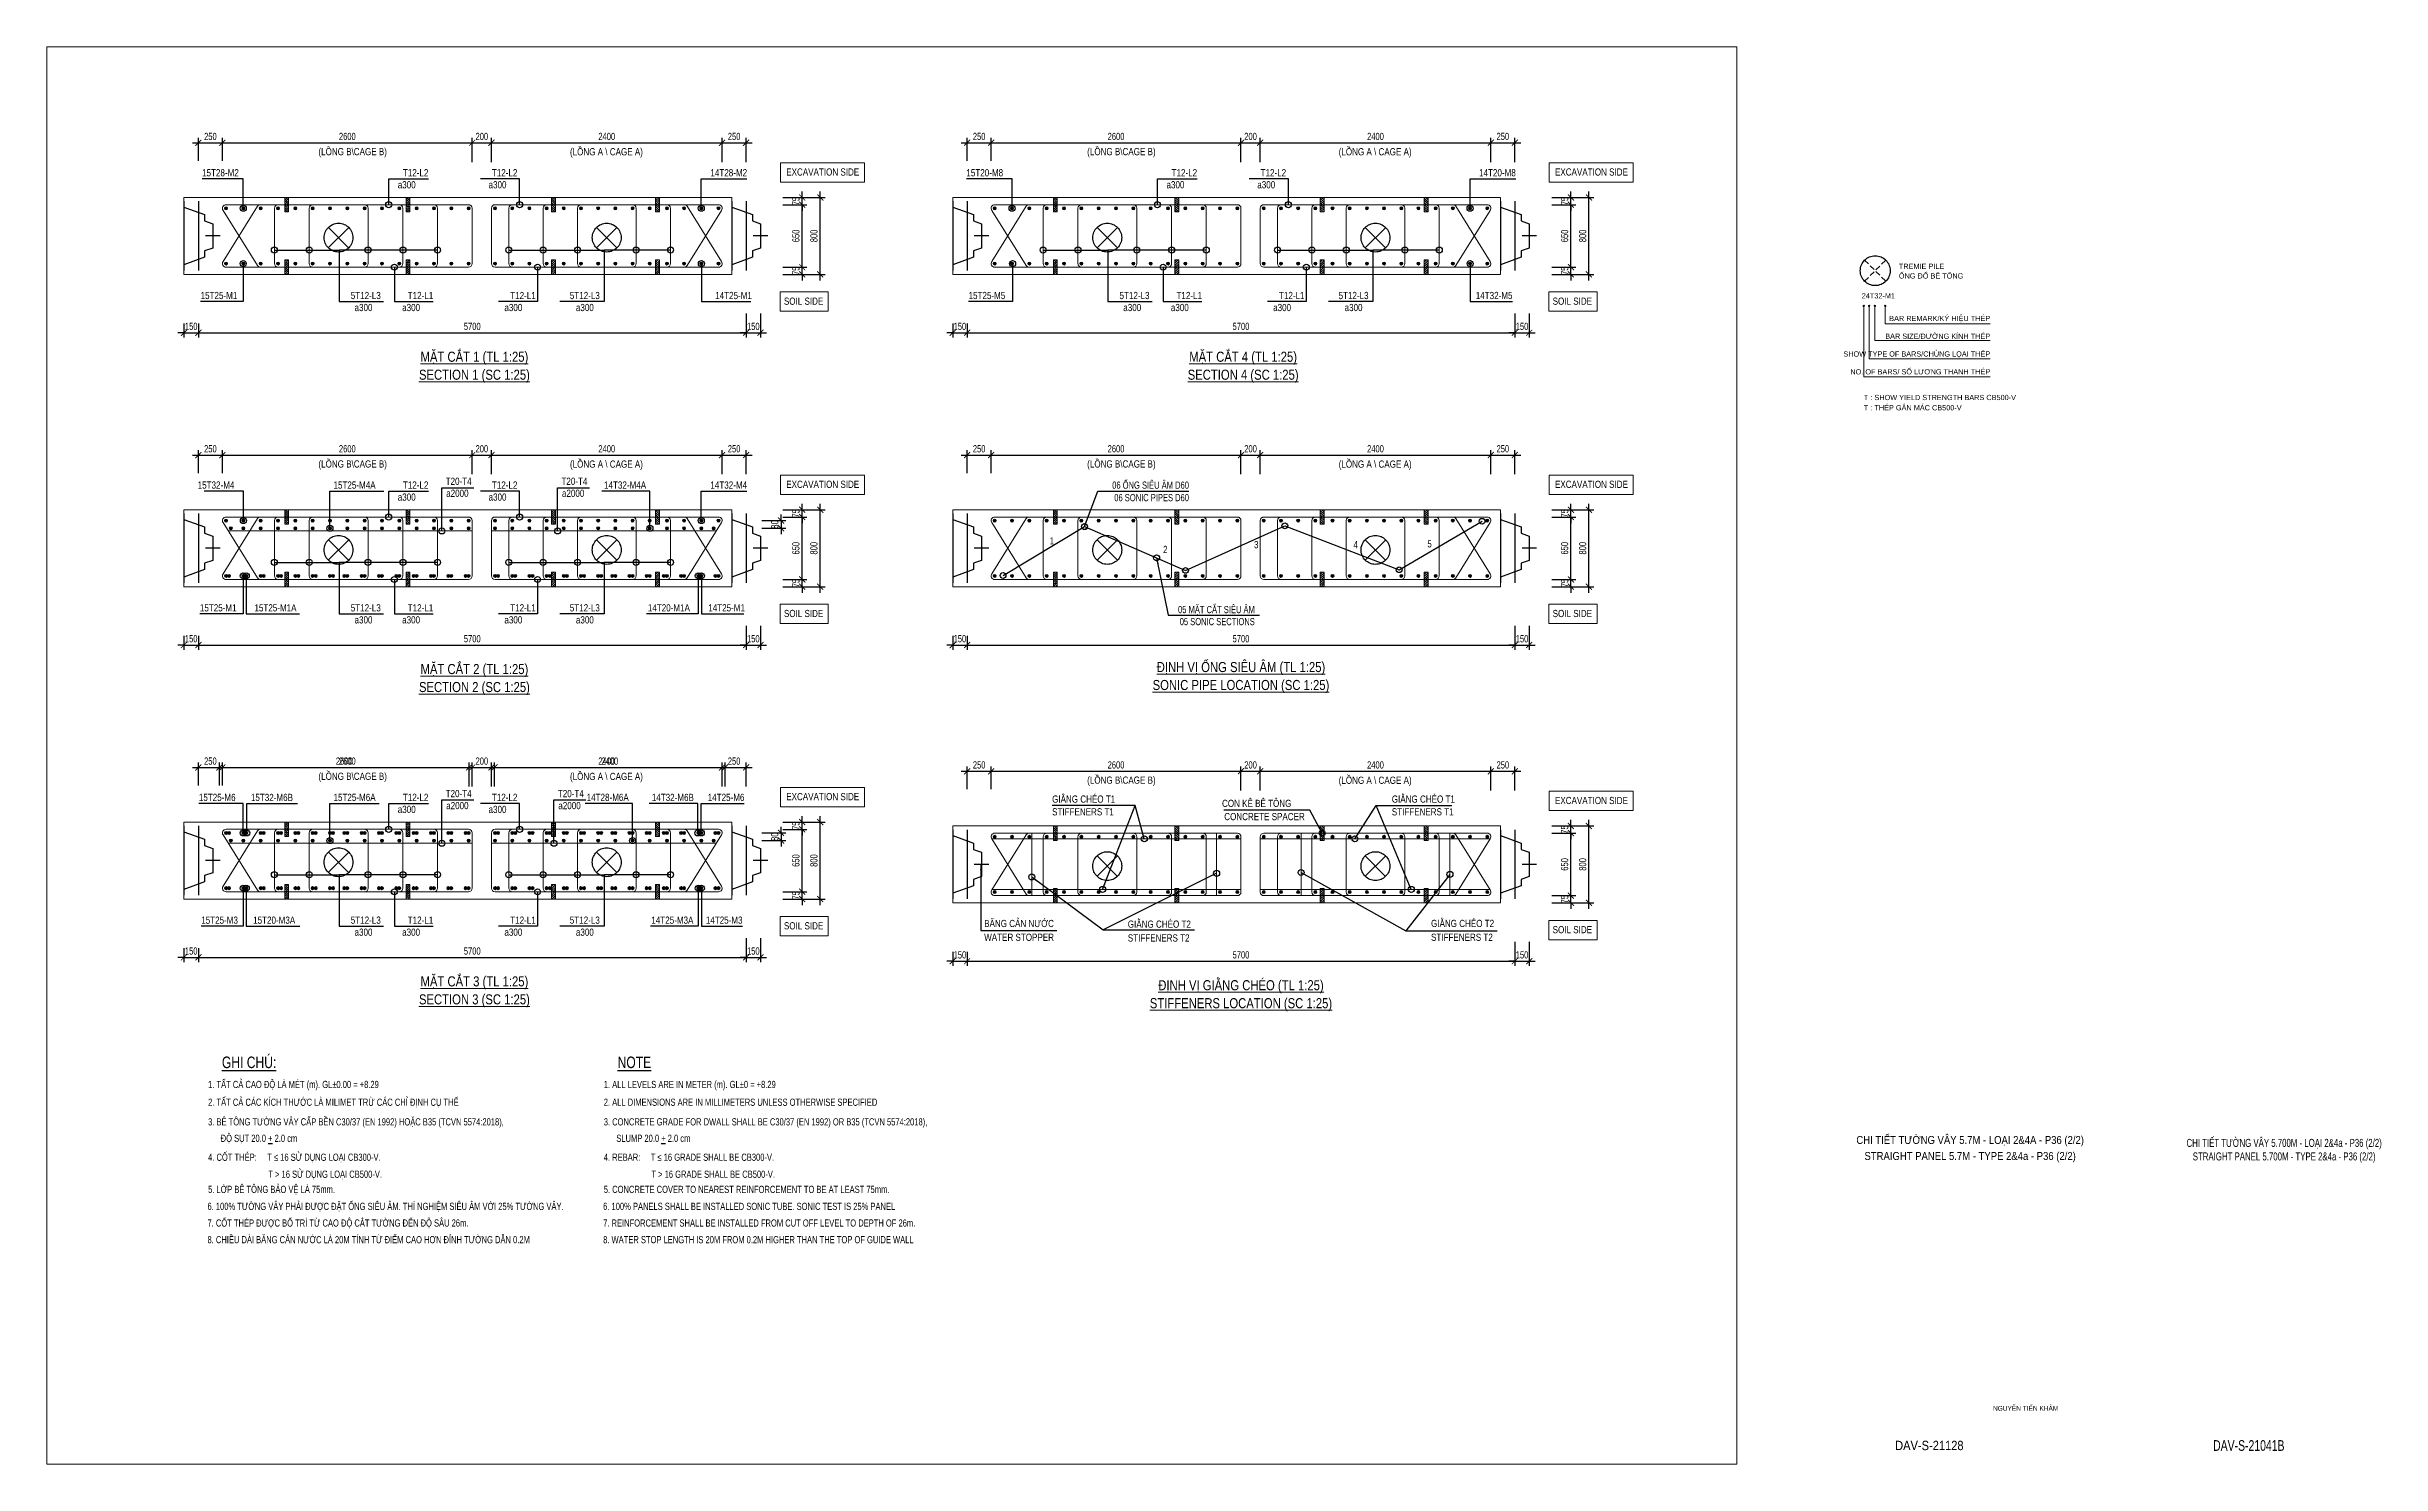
# Paper-space layout 'DAV-S-21128' of a CAD drawing. Header units: millimetres. Extents: x 77 to 951, y 17 to 548.
# The model-space entities are those that its viewports show. They can reach past a viewport. Long polylines and large blocks are cut down to what shows.
import ezdxf
from ezdxf.enums import TextEntityAlignment as Align

# ---------------------------------------------------------------- set-up
doc = ezdxf.new("R2010")
doc.units = ezdxf.units.MM
doc.header["$LTSCALE"] = 1200
doc.header["$PDMODE"] = 3
doc.linetypes.add('CENTER', pattern=[2, 1.25, -0.25, 0.25, -0.25])
doc.linetypes.add('HIDDEN', pattern=[0.375, 0.25, -0.125])
for name, color, linetype in [('0-TITLE', 1, 'Continuous'), ('CDC -TEXT KHUNG', 7, 'Continuous'), ('CDC.04.HIDDEN', 8, 'HIDDEN'), ('CDC.06.TEXT', 2, 'Continuous'), ('CDC.11.NOTE', 8, 'Continuous'), ('CDC_06.TEXT', 2, 'Continuous'), ('MCSA', 5, 'HIDDEN'), ('MIE', 5, 'HIDDEN')]:
    doc.layers.add(name, color=color, linetype=linetype)
for name, color, linetype, lineweight in [('5', 5, 'Continuous', 13), ('BOUND', 3, 'Continuous', 20), ('CWS', 8, 'HIDDEN', 9), ('ENOTE', 2, 'Continuous', 15), ('GRID', 74, 'CENTER', 15), ('K-THUOC', 1, 'Continuous', 18), ('LEADER', 8, 'Continuous', 9), ('MCT', 6, 'Continuous', 20), ('PIPE60', 1, 'Continuous', 25), ('Q-Leader-line', 129, 'Continuous', 9), ('Q-Text', 2, 'Continuous', 5), ('T2HI', 4, 'HIDDEN', 13), ('TEXTEN', 3, 'Continuous', 13), ('TEXTMA', 2, 'Continuous', 13), ('TEXTVN', 2, 'Continuous', 20), ('TIE', 4, 'Continuous', 13)]:
    doc.layers.add(name, color=color, linetype=linetype, lineweight=lineweight)
doc.styles.add('Arial', font='arial.ttf', dxfattribs={"height": 480})
doc.styles.add('BIGTEXT', font='arial.ttf', dxfattribs={"width": 0.8})
doc.styles.add('DB_Arial', font='arial.ttf', dxfattribs={"width": 0.8})
doc.styles.add('DIMTEXT', font='romans.shx', dxfattribs={"width": 0.8})
doc.styles.add('KT CDC', font='arial.ttf', dxfattribs={"width": 0.85, "height": 200})
doc.styles.add('SMTEXT', font='arial.ttf', dxfattribs={"width": 0.75})
doc.dimstyles.new('75', dxfattribs={"dimscale": 75, "dimtxt": 1.4, "dimasz": 1, "dimexe": 1, "dimexo": 0, "dimgap": 0.6, "dimtad": 1, "dimdec": 0, "dimdsep": 46, "dimtxsty": 'DIMTEXT', "dimblk": 'ARCHTICK', "dimcen": 100, "dimdle": 0.2, "dimclrd": 75, "dimclre": 8, "dimclrt": 7, "dimadec": 1, "dimazin": 0, "dimtfac": 1, "dimtdec": 0, "dimtix": 1, "dimtmove": 2, "dimatfit": 3, "dimldrblk": 'ORIGIN', "dimfxl": 7, "dimfxlon": 1, "dimtolj": 1, "dimtzin": 0, "dimarcsym": 1})
doc.dimstyles.new('BSV1-100', dxfattribs={"dimtxt": 300, "dimasz": 250, "dimexe": 200, "dimexo": 0, "dimgap": 108, "dimtad": 1, "dimdec": 0, "dimdsep": 46, "dimtxsty": 'SMTEXT', "dimblk": 'ARCHTICK', "dimcen": 100, "dimdle": 250, "dimclrd": 256, "dimclre": 256, "dimclrt": 1, "dimadec": 0, "dimazin": 0, "dimtfac": 1, "dimtdec": 0, "dimtix": 1, "dimtmove": 2, "dimatfit": 3, "dimfxl": 720, "dimfxlon": 1, "dimtolj": 1, "dimtzin": 0, "dimarcsym": 0})
doc.dimstyles.new('BSV25', dxfattribs={"dimtxt": 300, "dimasz": 250, "dimexe": 200, "dimexo": 0, "dimgap": 108, "dimtad": 1, "dimdec": 0, "dimlfac": 0.25, "dimdsep": 46, "dimtxsty": 'SMTEXT', "dimblk": 'ARCHTICK', "dimcen": 100, "dimdle": 250, "dimclrd": 256, "dimclre": 256, "dimclrt": 2, "dimadec": 0, "dimazin": 0, "dimtfac": 1, "dimtdec": 0, "dimtix": 1, "dimtmove": 2, "dimatfit": 3, "dimfxl": 800, "dimfxlon": 1, "dimtolj": 1, "dimtzin": 0, "dimarcsym": 0})

psp = doc.layouts.new('DAV-S-21128')

# ---------------------------------------------------------------- texts
at = {"layer": 'CDC_06.TEXT', "color": 4, "style": 'BIGTEXT', "width": 0.7}
for s, p in [('CHI TIẾT TƯỜNG VÂY 5.700M - LOẠI 2&4a - P36 (2/2)', (914.82, 137.55)), ('STRAIGHT PANEL 5.700M - TYPE 2&4a - P36 (2/2)', (914.82, 132.11))]:
    psp.add_text(s, height=3, dxfattribs=at).set_placement(p, align=Align.MIDDLE)
at = {"layer": 'CDC_06.TEXT', "color": 2, "linetype": 'ByBlock', "style": 'SMTEXT', "width": 0.7}
psp.add_text('DAV-S-21041B', height=4, dxfattribs=at).set_placement((901.58, 24.19), align=Align.MIDDLE)

msp = doc.modelspace()

# ---------------------------------------------------------------- texts
at = {"layer": 'TEXTEN', "style": 'DB_Arial', "width": 0.8}
for s, p in [('T12-L2', (3859099, 918.2)), ('T12-L2', (3862803.8, 918.2)), ('T12-L2', (3891099, 918.2)), ('T12-L2', (3894803.8, 918.2)), ('5T12-L3', (3857116, -4191.8)), ('T12-L1', (3859300.4, -4191.8)), ('T12-L1', (3863567.6, -4191.8)), ('5T12-L3', (3866233.4, -4191.8)), ('5T12-L3', (3889116, -4191.8)), ('T12-L1', (3891300.4, -4191.8)), ('T12-L1', (3895567.6, -4191.8)), ('5T12-L3', (3898233.4, -4191.8)), ('a300', (3856770.6, -4691.8)), ('a300', (3865984.5, -4691.8)), ('a300', (3888770.6, -4691.8)), ('a300', (3897984.5, -4691.8)), ('T20-T4', (3860898.3, -11923.7)), ('T20-T4', (3865717.8, -11923.7)), ('T12-L2', (3859099, -12081.8)), ('T12-L2', (3862803.8, -12081.8)), ('5T12-L3', (3857116, -17191.8)), ('a300', (3856770.6, -17691.8)), ('T12-L1', (3859300.4, -17191.8)), ('T12-L1', (3863567.6, -17191.8)), ('5T12-L3', (3866233.4, -17191.8)), ('a300', (3865984.5, -17691.8)), ('T12-L2', (3859099, -25081.8)), ('T20-T4', (3860898.3, -24923.7)), ('T12-L2', (3862803.8, -25081.8)), ('T20-T4', (3865567.5, -24923.7)), ('5T12-L3', (3857116, -30191.8)), ('T12-L1', (3859300.4, -30191.8)), ('T12-L1', (3863567.6, -30191.8)), ('5T12-L3', (3866233.4, -30191.8)), ('a300', (3856770.6, -30691.8)), ('a300', (3865984.5, -30691.8))]:
    msp.add_text(s, height=300, dxfattribs=at).set_placement(p, align=Align.RIGHT)
for s, p in [('a300', (3857823.4, 418.2)), ('a300', (3861603.8, 418.2)), ('a300', (3889823.4, 418.2)), ('a300', (3893603.8, 418.2)), ('a300', (3858006, -4691.8)), ('a300', (3862262.5, -4691.8)), ('a300', (3890006, -4691.8)), ('a300', (3894262.5, -4691.8)), ('a300', (3857823.4, -12581.8)), ('a2000', (3859838.4, -12423.7)), ('a300', (3861603.8, -12581.8)), ('a2000', (3864657.9, -12423.7)), ('a300', (3858006, -17691.8)), ('a300', (3862262.5, -17691.8)), ('a2000', (3859838.4, -25423.7)), ('a2000', (3864507.6, -25423.7)), ('a300', (3857823.4, -25581.8)), ('a300', (3861603.8, -25581.8)), ('a300', (3858006, -30691.8)), ('a300', (3862262.5, -30691.8))]:
    msp.add_text(s, height=300, dxfattribs=at).set_placement(p)
at = {"layer": 'TEXTMA', "style": 'DB_Arial', "width": 0.8}
for s, p in [('15T28-M2', (3849677.5, 918.2)), ('14T28-M2', (3870838.3, 918.2)), ('15T20-M8', (3881493.4, 918.2)), ('14T20-M8', (3902835.3, 918.2)), ('15T25-M1', (3849616.1, -4191.8)), ('14T25-M1', (3871037.3, -4191.8)), ('15T25-M5', (3881585.2, -4191.8)), ('14T32-M5', (3902697.4, -4191.8)), ('15T32-M4', (3849494.5, -12081.8)), ('15T25-M4A', (3855149.1, -12081.8)), ('14T32-M4A', (3866410.1, -12081.8)), ('14T32-M4', (3870836.8, -12081.8)), ('15T25-M1', (3849586, -17191.8)), ('15T25-M1A', (3851857.1, -17191.8)), ('14T20-M1A', (3868233.8, -17191.8)), ('14T25-M1', (3870748.6, -17191.8)), ('15T25-M6', (3849543.9, -25081.8)), ('15T32-M6B', (3851710, -25084)), ('15T25-M6A', (3855149.1, -25081.8)), ('14T28-M6A', (3865687.5, -25081.8)), ('14T32-M6B', (3868399.3, -25084)), ('14T25-M6', (3870727, -25081.8)), ('15T25-M3', (3849642.3, -30191.8)), ('15T20-M3A', (3851802.1, -30191.8)), ('14T25-M3A', (3868379.7, -30191.8)), ('14T25-M3', (3870646.5, -30191.8))]:
    msp.add_text(s, height=300, dxfattribs=at).set_placement(p)
for s, p in [('BĂNG CẢN NƯỚC', (3882233.9, -30330.7)), ('WATER STOPPER', (3882233.9, -30905.7))]:
    msp.add_text(s, height=300, rotation=360, dxfattribs=at).set_placement(p)
at = {"layer": 'TEXTVN', "style": 'DB_Arial', "width": 0.8}
for s, p in [('(LỒNG B\\CAGE B)', (3854521.4, 1796.7)), ('(LỒNG A \\ CAGE A)', (3864991.4, 1791.2)), ('(LỒNG B\\CAGE B)', (3886521.4, 1796.7)), ('(LỒNG A \\ CAGE A)', (3896991.4, 1791.2)), ('(LỒNG B\\CAGE B)', (3854521.4, -11203.3)), ('(LỒNG A \\ CAGE A)', (3864991.4, -11208.8)), ('(LỒNG B\\CAGE B)', (3886521.4, -11203.3)), ('(LỒNG A \\ CAGE A)', (3896991.4, -11208.8)), ('(LỒNG B\\CAGE B)', (3854521.4, -24203.3)), ('(LỒNG A \\ CAGE A)', (3864991.4, -24208.8)), ('(LỒNG B\\CAGE B)', (3886521.4, -24363.1)), ('(LỒNG A \\ CAGE A)', (3896991.4, -24368.6)), ('GIẰNG CHÉO T1', (3885062.3, -25152.6)), ('CON KÊ BÊ TÔNG', (3892134.6, -25331.1)), ('GIẰNG CHÉO T1', (3899202.7, -25152.6)), ('STIFFENERS T1', (3885062.3, -25682.6)), (' CONCRETE SPACER', (3892134.6, -25881.1)), ('STIFFENERS T1', (3899202.7, -25682.6)), ('GIẰNG CHÉO T2', (3888213.1, -30358.1)), ('GIẰNG CHÉO T2', (3900835.8, -30328.4)), ('STIFFENERS T2', (3888213.1, -30933.1)), ('STIFFENERS T2', (3900835.8, -30903.4))]:
    msp.add_text(s, height=300, rotation=360, dxfattribs=at).set_placement(p)
for p in [(3873995.2, 949.1), (3905995.2, 949.1), (3873995.2, -12050.9), (3905995.2, -12050.9), (3873995.2, -25050.9), (3905995.2, -25210.7)]:
    msp.add_text('EXCAVATION SIDE', height=300, dxfattribs=at).set_placement(p)
for p in [(3875537.6, -4427.5), (3907537.6, -4427.5), (3875537.6, -17427.5), (3907537.6, -17427.5), (3875537.6, -30427.5), (3907537.6, -30587.3)]:
    msp.add_text('SOIL SIDE', height=300, dxfattribs=at).set_placement(p, align=Align.RIGHT)
for s, p in [('%%UMẶT CẮT 1 (TL 1:25)', (3861014, -6590.5)), ('%%UMẶT CẮT 4 (TL 1:25)', (3893014, -6590.5)), ('%%USECTION 1 (SC 1:25)', (3861014, -7390.5)), ('%%USECTION 4 (SC 1:25)', (3893014, -7390.5)), ('%%UMẶT CẮT 2 (TL 1:25)', (3861014, -19590.5)), ('%%UĐỊNH VỊ ỐNG SIÊU ÂM (TL 1:25)', (3892924, -19505.9)), ('%%USECTION 2 (SC 1:25)', (3861014, -20390.5)), ('%%USONIC PIPE LOCATION (SC 1:25)', (3892924, -20305.9)), ('%%UMẶT CẮT 3 (TL 1:25)', (3861014, -32590.5)), ('%%UĐỊNH VỊ GIẰNG CHÉO (TL 1:25)', (3892924, -32750.3)), ('%%USECTION 3 (SC 1:25)', (3861014, -33390.5)), ('%%USTIFFENERS LOCATION (SC 1:25)', (3892924, -33550.3))]:
    msp.add_text(s, height=420, rotation=360, dxfattribs=at).set_placement(p, align=Align.MIDDLE)
at = {"layer": 'TEXTVN', "lineweight": 20, "style": 'SMTEXT', "width": 0.75}
for s, p in [('06 ỐNG SIÊU ÂM D60', (3890759.3, -12084.8)), ('06 SONIC PIPES D60', (3890759.3, -12604.8)), ('05 MẶT CẮT SIÊU ÂM', (3893499.9, -17264.6)), ('05 SONIC SECTIONS', (3893499.9, -17764.6))]:
    msp.add_text(s, height=300, dxfattribs=at).set_placement(p, align=Align.RIGHT)
at = {"layer": 'TEXTVN', "style": 'DB_Arial', "width": 0.8}
for s, p in [('1', (3885056.2, -14404.4)), ('2', (3889774.1, -14762.2)), ('3', (3893560.3, -14561)), ('4', (3897699.2, -14564.4)), ('5', (3900774.2, -14528.5))]:
    msp.add_text(s, height=300, rotation=360, dxfattribs=at).set_placement(p, align=Align.CENTER)

# ---------------------------------------------------------------- blocks, each defined once
blk = doc.blocks.new('_ArchTick')
at = {"color": 0, "linetype": 'ByBlock', "const_width": 0.15}
blk.add_lwpolyline([(-0.5, -0.5), (0.5, 0.5)], dxfattribs=at)
blk = doc.blocks.new('_Origin')
at = {"color": 0, "linetype": 'ByBlock', "lineweight": -2}
blk.add_line((0, 0), (-1, 0), dxfattribs=at)
blk.add_circle((0, 0), 0.5, dxfattribs=at)
blk = doc.blocks.new('*U2830')
at = {"layer": 'CDC -TEXT KHUNG', "color": 6, "width": 0.85}
for tag, height, style, p in [('TEN_BV_V', 3, 'SMTEXT', (-50.06, 121.5)), ('TEN_BV_E', 3, 'Arial', (-50.06, 115.5)), ('SH_BV', 3.5, 'Arial', (-65.35, 7.06))]:
    blk.add_attdef(tag, text='', height=height, dxfattribs=dict(at, style=style)).set_placement(p, align=Align.MIDDLE_CENTER)
blk = doc.blocks.new('cws800')
at = {"layer": 'CDC.04.HIDDEN'}
for p, q in [((-600, 1440), (-600, -1440)), ((0, 1440), (0, -1440))]:
    blk.add_line(p, q, dxfattribs=at)
for points in [[(0, 1200), (-860, 888), (-860, 627), (-1200, 507), (-1200, -507), (-860, -627), (-860, -888), (0, -1200)], [(-1500, 0), (-900, 0)]]:
    blk.add_lwpolyline(points, dxfattribs=at)
blk = doc.blocks.new('mct1')
at = {"lineweight": 9}
h = blk.add_hatch(color=256, dxfattribs=at)
h.dxf.hatch_style = 1
h.paths.add_polyline_path([(-16, 0, 1), (16, 0, 1)])
blk.add_circle((0, 0), 16, dxfattribs=at)
blk = doc.blocks.new('*D2748')
at = {"layer": 'Defpoints', "color": 0, "transparency": 16777216}
for p in [(3871724, 38), (3875408, 38), (3871724, -3162)]:
    blk.add_point(p, dxfattribs=at)
at = {"layer": 'K-THUOC', "lineweight": -2, "transparency": 16777216}
for p, q in [((3874608, 38), (3875608, 38)), ((3875408, -3412), (3875408, 288)), ((3874608, -3162), (3875608, -3162))]:
    blk.add_line(p, q, dxfattribs=at)
at = {"layer": 'K-THUOC', "lineweight": -2, "transparency": 16777216, "xscale": 250, "yscale": 250, "zscale": 250}
for p, rotation in [((3875408, 38), 90), ((3875408, -3162), 270)]:
    blk.add_blockref('_ArchTick', p, dxfattribs=dict(at, rotation=rotation))
at = {"layer": 'K-THUOC', "color": 2, "transparency": 16777216, "insert": (3875147, -1562), "char_height": 300, "attachment_point": 5, "rotation": 90, "style": 'SMTEXT'}
blk.add_mtext('\\A1;800', dxfattribs=at)
blk = doc.blocks.new('*D2749')
at = {"layer": 'Defpoints', "color": 0, "transparency": 16777216}
for p in [(3871724, -2862), (3874658, -2862), (3871724, -3162)]:
    blk.add_point(p, dxfattribs=at)
at = {"layer": 'K-THUOC', "lineweight": -2, "transparency": 16777216}
for p, q in [((3873858, -2862), (3874858, -2862)), ((3874658, -2862), (3874658, -2612)), ((3874658, -3162), (3874658, -2862)), ((3873858, -3162), (3874858, -3162)), ((3874658, -3162), (3874658, -3412))]:
    blk.add_line(p, q, dxfattribs=at)
at = {"layer": 'K-THUOC', "lineweight": -2, "transparency": 16777216, "xscale": 250, "yscale": 250, "zscale": 250}
for p, rotation in [((3874658, -2862), 270), ((3874658, -3162), 90)]:
    blk.add_blockref('_ArchTick', p, dxfattribs=dict(at, rotation=rotation))
at = {"layer": 'K-THUOC', "color": 2, "transparency": 16777216, "insert": (3874398, -3012), "char_height": 300, "attachment_point": 5, "rotation": 90, "style": 'SMTEXT'}
blk.add_mtext('\\A1;75', dxfattribs=at)
blk = doc.blocks.new('*D2750')
at = {"layer": 'Defpoints', "color": 0, "transparency": 16777216}
for p in [(3871724, -262), (3874658, -262), (3871724, -2862)]:
    blk.add_point(p, dxfattribs=at)
at = {"layer": 'K-THUOC', "lineweight": -2, "transparency": 16777216}
for p, q in [((3873858, -262), (3874858, -262)), ((3874658, -3112), (3874658, -12)), ((3873858, -2862), (3874858, -2862))]:
    blk.add_line(p, q, dxfattribs=at)
at = {"layer": 'K-THUOC', "lineweight": -2, "transparency": 16777216, "xscale": 250, "yscale": 250, "zscale": 250}
for p, rotation in [((3874658, -262), 90), ((3874658, -2862), 270)]:
    blk.add_blockref('_ArchTick', p, dxfattribs=dict(at, rotation=rotation))
at = {"layer": 'K-THUOC', "color": 2, "transparency": 16777216, "insert": (3874397, -1562), "char_height": 300, "attachment_point": 5, "rotation": 90, "style": 'SMTEXT'}
blk.add_mtext('\\A1;650', dxfattribs=at)
blk = doc.blocks.new('*D2751')
at = {"layer": 'Defpoints', "color": 0, "transparency": 16777216}
for p in [(3871724, 38), (3874658, 38), (3871724, -262)]:
    blk.add_point(p, dxfattribs=at)
at = {"layer": 'K-THUOC', "lineweight": -2, "transparency": 16777216}
for p, q in [((3873858, 38), (3874858, 38)), ((3874658, 38), (3874658, 288)), ((3874658, -262), (3874658, 38)), ((3873858, -262), (3874858, -262)), ((3874658, -262), (3874658, -512))]:
    blk.add_line(p, q, dxfattribs=at)
at = {"layer": 'K-THUOC', "lineweight": -2, "transparency": 16777216, "xscale": 250, "yscale": 250, "zscale": 250}
for p, rotation in [((3874658, 38), 270), ((3874658, -262), 90)]:
    blk.add_blockref('_ArchTick', p, dxfattribs=dict(at, rotation=rotation))
at = {"layer": 'K-THUOC', "color": 2, "transparency": 16777216, "insert": (3874398, -112), "char_height": 300, "attachment_point": 5, "rotation": 90, "style": 'SMTEXT'}
blk.add_mtext('\\A1;75', dxfattribs=at)
blk = doc.blocks.new('sp')
at = {"layer": '5', "lineweight": 20}
h = blk.add_hatch(dxfattribs=at)
h.set_pattern_fill('ANSI31', color=256, scale=500)
h.set_pattern_definition([(45, (0, 0), (-44.194, 44.194), [])])
h.paths.add_polyline_path([(80, 300), (-80, 300), (-80, -300), (80, -300)])
blk.add_lwpolyline([(-80, -300), (80, -300), (80, 300), (-80, 300)], close=True, dxfattribs=at)
blk = doc.blocks.new('tremie')
at = {"layer": 'MIE', "color": 74, "ltscale": 1000}
for p, q in [((424, -424), (-424, 424)), ((424, 424), (-424, -424))]:
    blk.add_line(p, q, dxfattribs=at)
at = {"layer": 'MIE', "ltscale": 500}
blk.add_circle((0, 0), 600, dxfattribs=at)
blk = doc.blocks.new('*D2752')
at = {"layer": 'Defpoints', "color": 0, "transparency": 16777216}
for p in [(3848924, -5207), (3849524, -5207), (3849524, -5591)]:
    blk.add_point(p, dxfattribs=at)
at = {"layer": 'K-THUOC', "lineweight": -2, "transparency": 16777216}
for p, q in [((3848924, -5591), (3848674, -5591)), ((3848924, -5207), (3848924, -5791)), ((3848924, -5591), (3849524, -5591)), ((3849524, -5207), (3849524, -5791)), ((3849524, -5591), (3849774, -5591))]:
    blk.add_line(p, q, dxfattribs=at)
at = {"layer": 'K-THUOC', "lineweight": -2, "transparency": 16777216, "xscale": 250, "yscale": 250, "zscale": 250}
blk.add_blockref('_ArchTick', (3848924, -5591), dxfattribs=at)
at = {"layer": 'K-THUOC', "lineweight": -2, "transparency": 16777216, "xscale": 250, "yscale": 250, "zscale": 250, "rotation": 180}
blk.add_blockref('_ArchTick', (3849524, -5591), dxfattribs=at)
at = {"layer": 'K-THUOC', "color": 2, "transparency": 16777216, "insert": (3849224, -5329), "char_height": 300, "attachment_point": 5, "style": 'SMTEXT'}
blk.add_mtext('\\A1;150', dxfattribs=at)
blk = doc.blocks.new('*D2753')
at = {"layer": 'Defpoints', "color": 0, "transparency": 16777216}
for p in [(3850524, 2315), (3849524, 1565), (3850524, 1565)]:
    blk.add_point(p, dxfattribs=at)
at = {"layer": 'K-THUOC', "lineweight": -2, "transparency": 16777216}
for p, q in [((3849274, 2315), (3850774, 2315)), ((3849524, 1565), (3849524, 2515)), ((3850524, 1565), (3850524, 2515))]:
    blk.add_line(p, q, dxfattribs=at)
at = {"layer": 'K-THUOC', "lineweight": -2, "transparency": 16777216, "xscale": 250, "yscale": 250, "zscale": 250, "rotation": 180}
blk.add_blockref('_ArchTick', (3849524, 2315), dxfattribs=at)
at = {"layer": 'K-THUOC', "lineweight": -2, "transparency": 16777216, "xscale": 250, "yscale": 250, "zscale": 250}
blk.add_blockref('_ArchTick', (3850524, 2315), dxfattribs=at)
at = {"layer": 'K-THUOC', "color": 2, "transparency": 16777216, "insert": (3850024, 2577), "char_height": 300, "attachment_point": 5, "style": 'SMTEXT'}
blk.add_mtext('\\A1;250', dxfattribs=at)
blk = doc.blocks.new('*D2754')
at = {"layer": 'Defpoints', "color": 0, "transparency": 16777216}
for p in [(3860923, 2315), (3850524, 1565), (3860923, -412)]:
    blk.add_point(p, dxfattribs=at)
at = {"layer": 'K-THUOC', "lineweight": -2, "transparency": 16777216}
for p, q in [((3850274, 2315), (3861173, 2315)), ((3850524, 1565), (3850524, 2515)), ((3860923, 1515), (3860923, 2515))]:
    blk.add_line(p, q, dxfattribs=at)
at = {"layer": 'K-THUOC', "lineweight": -2, "transparency": 16777216, "xscale": 250, "yscale": 250, "zscale": 250, "rotation": 180}
blk.add_blockref('_ArchTick', (3850524, 2315), dxfattribs=at)
at = {"layer": 'K-THUOC', "lineweight": -2, "transparency": 16777216, "xscale": 250, "yscale": 250, "zscale": 250}
blk.add_blockref('_ArchTick', (3860923, 2315), dxfattribs=at)
at = {"layer": 'K-THUOC', "color": 2, "transparency": 16777216, "insert": (3855723, 2577), "char_height": 300, "attachment_point": 5, "style": 'SMTEXT'}
blk.add_mtext('\\A1;2600', dxfattribs=at)
blk = doc.blocks.new('*D2755')
at = {"layer": 'Defpoints', "color": 0, "transparency": 16777216}
for p in [(3861723, 2315), (3860923, -412), (3861723, -412)]:
    blk.add_point(p, dxfattribs=at)
at = {"layer": 'K-THUOC', "lineweight": -2, "transparency": 16777216}
for p, q in [((3860673, 2315), (3861973, 2315)), ((3860923, 1515), (3860923, 2515)), ((3861723, 1515), (3861723, 2515))]:
    blk.add_line(p, q, dxfattribs=at)
at = {"layer": 'K-THUOC', "lineweight": -2, "transparency": 16777216, "xscale": 250, "yscale": 250, "zscale": 250, "rotation": 180}
blk.add_blockref('_ArchTick', (3860923, 2315), dxfattribs=at)
at = {"layer": 'K-THUOC', "lineweight": -2, "transparency": 16777216, "xscale": 250, "yscale": 250, "zscale": 250}
blk.add_blockref('_ArchTick', (3861723, 2315), dxfattribs=at)
at = {"layer": 'K-THUOC', "color": 2, "transparency": 16777216, "insert": (3861323, 2577), "char_height": 300, "attachment_point": 5, "style": 'SMTEXT'}
blk.add_mtext('\\A1;200', dxfattribs=at)
blk = doc.blocks.new('*D2756')
at = {"layer": 'Defpoints', "color": 0, "transparency": 16777216}
for p in [(3871324, 2315), (3861723, -412), (3871324, -412)]:
    blk.add_point(p, dxfattribs=at)
at = {"layer": 'K-THUOC', "lineweight": -2, "transparency": 16777216}
for p, q in [((3861473, 2315), (3871574, 2315)), ((3861723, 1515), (3861723, 2515)), ((3871324, 1515), (3871324, 2515))]:
    blk.add_line(p, q, dxfattribs=at)
at = {"layer": 'K-THUOC', "lineweight": -2, "transparency": 16777216, "xscale": 250, "yscale": 250, "zscale": 250, "rotation": 180}
blk.add_blockref('_ArchTick', (3861723, 2315), dxfattribs=at)
at = {"layer": 'K-THUOC', "lineweight": -2, "transparency": 16777216, "xscale": 250, "yscale": 250, "zscale": 250}
blk.add_blockref('_ArchTick', (3871324, 2315), dxfattribs=at)
at = {"layer": 'K-THUOC', "color": 2, "transparency": 16777216, "insert": (3866523, 2577), "char_height": 300, "attachment_point": 5, "style": 'SMTEXT'}
blk.add_mtext('\\A1;2400', dxfattribs=at)
blk = doc.blocks.new('*D2757')
at = {"layer": 'Defpoints', "color": 0, "transparency": 16777216}
for p in [(3872324, 2315), (3871324, -412), (3872324, -122)]:
    blk.add_point(p, dxfattribs=at)
at = {"layer": 'K-THUOC', "lineweight": -2, "transparency": 16777216}
for p, q in [((3871074, 2315), (3872574, 2315)), ((3871324, 1515), (3871324, 2515)), ((3872324, 1515), (3872324, 2515))]:
    blk.add_line(p, q, dxfattribs=at)
at = {"layer": 'K-THUOC', "lineweight": -2, "transparency": 16777216, "xscale": 250, "yscale": 250, "zscale": 250, "rotation": 180}
blk.add_blockref('_ArchTick', (3871324, 2315), dxfattribs=at)
at = {"layer": 'K-THUOC', "lineweight": -2, "transparency": 16777216, "xscale": 250, "yscale": 250, "zscale": 250}
blk.add_blockref('_ArchTick', (3872324, 2315), dxfattribs=at)
at = {"layer": 'K-THUOC', "color": 2, "transparency": 16777216, "insert": (3871824, 2577), "char_height": 300, "attachment_point": 5, "style": 'SMTEXT'}
blk.add_mtext('\\A1;250', dxfattribs=at)
blk = doc.blocks.new('*D2758')
at = {"layer": 'Defpoints', "color": 0, "transparency": 16777216}
for p in [(3872324, -3002), (3849524, -5207), (3872324, -5591)]:
    blk.add_point(p, dxfattribs=at)
at = {"layer": 'K-THUOC', "lineweight": -2, "transparency": 16777216}
for p, q in [((3872324, -4791), (3872324, -5791)), ((3849274, -5591), (3872574, -5591)), ((3849524, -5207), (3849524, -5791))]:
    blk.add_line(p, q, dxfattribs=at)
at = {"layer": 'K-THUOC', "lineweight": -2, "transparency": 16777216, "xscale": 250, "yscale": 250, "zscale": 250, "rotation": 180}
blk.add_blockref('_ArchTick', (3849524, -5591), dxfattribs=at)
at = {"layer": 'K-THUOC', "lineweight": -2, "transparency": 16777216, "xscale": 250, "yscale": 250, "zscale": 250}
blk.add_blockref('_ArchTick', (3872324, -5591), dxfattribs=at)
at = {"layer": 'K-THUOC', "color": 2, "transparency": 16777216, "insert": (3860924, -5329), "char_height": 300, "attachment_point": 5, "style": 'SMTEXT'}
blk.add_mtext('\\A1;5700', dxfattribs=at)
blk = doc.blocks.new('*D2759')
at = {"layer": 'Defpoints', "color": 0, "transparency": 16777216}
for p in [(3872924, -2069), (3872324, -3002), (3872924, -5591)]:
    blk.add_point(p, dxfattribs=at)
at = {"layer": 'K-THUOC', "lineweight": -2, "transparency": 16777216}
for p, q in [((3872324, -4791), (3872324, -5791)), ((3872924, -4791), (3872924, -5791)), ((3872324, -5591), (3872074, -5591)), ((3872324, -5591), (3872924, -5591)), ((3872924, -5591), (3873174, -5591))]:
    blk.add_line(p, q, dxfattribs=at)
at = {"layer": 'K-THUOC', "lineweight": -2, "transparency": 16777216, "xscale": 250, "yscale": 250, "zscale": 250}
blk.add_blockref('_ArchTick', (3872324, -5591), dxfattribs=at)
at = {"layer": 'K-THUOC', "lineweight": -2, "transparency": 16777216, "xscale": 250, "yscale": 250, "zscale": 250, "rotation": 180}
blk.add_blockref('_ArchTick', (3872924, -5591), dxfattribs=at)
at = {"layer": 'K-THUOC', "color": 2, "transparency": 16777216, "insert": (3872624, -5329), "char_height": 300, "attachment_point": 5, "style": 'SMTEXT'}
blk.add_mtext('\\A1;150', dxfattribs=at)
blk = doc.blocks.new('*D2760')
at = {"layer": 'Defpoints', "color": 0, "transparency": 16777216}
for p in [(3871724, -12962), (3875408, -12962), (3871724, -16162)]:
    blk.add_point(p, dxfattribs=at)
at = {"layer": 'K-THUOC', "lineweight": -2, "transparency": 16777216}
for p, q in [((3874608, -12962), (3875608, -12962)), ((3875408, -16412), (3875408, -12712)), ((3874608, -16162), (3875608, -16162))]:
    blk.add_line(p, q, dxfattribs=at)
at = {"layer": 'K-THUOC', "lineweight": -2, "transparency": 16777216, "xscale": 250, "yscale": 250, "zscale": 250}
for p, rotation in [((3875408, -12962), 90), ((3875408, -16162), 270)]:
    blk.add_blockref('_ArchTick', p, dxfattribs=dict(at, rotation=rotation))
at = {"layer": 'K-THUOC', "color": 2, "transparency": 16777216, "insert": (3875147, -14562), "char_height": 300, "attachment_point": 5, "rotation": 90, "style": 'SMTEXT'}
blk.add_mtext('\\A1;800', dxfattribs=at)
blk = doc.blocks.new('*D2761')
at = {"layer": 'Defpoints', "color": 0, "transparency": 16777216}
for p in [(3871724, -15862), (3871724, -16162), (3874658, -15862)]:
    blk.add_point(p, dxfattribs=at)
at = {"layer": 'K-THUOC', "lineweight": -2, "transparency": 16777216}
for p, q in [((3873858, -15862), (3874858, -15862)), ((3873858, -16162), (3874858, -16162)), ((3874658, -15862), (3874658, -15612)), ((3874658, -16162), (3874658, -15862)), ((3874658, -16162), (3874658, -16412))]:
    blk.add_line(p, q, dxfattribs=at)
at = {"layer": 'K-THUOC', "lineweight": -2, "transparency": 16777216, "xscale": 250, "yscale": 250, "zscale": 250}
for p, rotation in [((3874658, -15862), 270), ((3874658, -16162), 90)]:
    blk.add_blockref('_ArchTick', p, dxfattribs=dict(at, rotation=rotation))
at = {"layer": 'K-THUOC', "color": 2, "transparency": 16777216, "insert": (3874398, -16012), "char_height": 300, "attachment_point": 5, "rotation": 90, "style": 'SMTEXT'}
blk.add_mtext('\\A1;75', dxfattribs=at)
blk = doc.blocks.new('*D2762')
at = {"layer": 'Defpoints', "color": 0, "transparency": 16777216}
for p in [(3871724, -13262), (3874658, -13262), (3871724, -15862)]:
    blk.add_point(p, dxfattribs=at)
at = {"layer": 'K-THUOC', "lineweight": -2, "transparency": 16777216}
for p, q in [((3873858, -13262), (3874858, -13262)), ((3874658, -16112), (3874658, -13012)), ((3873858, -15862), (3874858, -15862))]:
    blk.add_line(p, q, dxfattribs=at)
at = {"layer": 'K-THUOC', "lineweight": -2, "transparency": 16777216, "xscale": 250, "yscale": 250, "zscale": 250}
for p, rotation in [((3874658, -13262), 90), ((3874658, -15862), 270)]:
    blk.add_blockref('_ArchTick', p, dxfattribs=dict(at, rotation=rotation))
at = {"layer": 'K-THUOC', "color": 2, "transparency": 16777216, "insert": (3874397, -14562), "char_height": 300, "attachment_point": 5, "rotation": 90, "style": 'SMTEXT'}
blk.add_mtext('\\A1;650', dxfattribs=at)
blk = doc.blocks.new('*D2763')
at = {"layer": 'Defpoints', "color": 0, "transparency": 16777216}
for p in [(3871724, -12962), (3871724, -13262), (3874658, -12962)]:
    blk.add_point(p, dxfattribs=at)
at = {"layer": 'K-THUOC', "lineweight": -2, "transparency": 16777216}
for p, q in [((3873858, -12962), (3874858, -12962)), ((3873858, -13262), (3874858, -13262)), ((3874658, -12962), (3874658, -12712)), ((3874658, -13262), (3874658, -12962)), ((3874658, -13262), (3874658, -13512))]:
    blk.add_line(p, q, dxfattribs=at)
at = {"layer": 'K-THUOC', "lineweight": -2, "transparency": 16777216, "xscale": 250, "yscale": 250, "zscale": 250}
for p, rotation in [((3874658, -12962), 270), ((3874658, -13262), 90)]:
    blk.add_blockref('_ArchTick', p, dxfattribs=dict(at, rotation=rotation))
at = {"layer": 'K-THUOC', "color": 2, "transparency": 16777216, "insert": (3874398, -13112), "char_height": 300, "attachment_point": 5, "rotation": 90, "style": 'SMTEXT'}
blk.add_mtext('\\A1;75', dxfattribs=at)
blk = doc.blocks.new('*D2764')
at = {"layer": 'Defpoints', "color": 0, "transparency": 16777216}
for p in [(3848924, -18207), (3849524, -18207), (3849524, -18591)]:
    blk.add_point(p, dxfattribs=at)
at = {"layer": 'K-THUOC', "lineweight": -2, "transparency": 16777216}
for p, q in [((3848924, -18207), (3848924, -18791)), ((3849524, -18207), (3849524, -18791)), ((3848924, -18591), (3848674, -18591)), ((3848924, -18591), (3849524, -18591)), ((3849524, -18591), (3849774, -18591))]:
    blk.add_line(p, q, dxfattribs=at)
at = {"layer": 'K-THUOC', "lineweight": -2, "transparency": 16777216, "xscale": 250, "yscale": 250, "zscale": 250}
blk.add_blockref('_ArchTick', (3848924, -18591), dxfattribs=at)
at = {"layer": 'K-THUOC', "lineweight": -2, "transparency": 16777216, "xscale": 250, "yscale": 250, "zscale": 250, "rotation": 180}
blk.add_blockref('_ArchTick', (3849524, -18591), dxfattribs=at)
at = {"layer": 'K-THUOC', "color": 2, "transparency": 16777216, "insert": (3849224, -18329), "char_height": 300, "attachment_point": 5, "style": 'SMTEXT'}
blk.add_mtext('\\A1;150', dxfattribs=at)
blk = doc.blocks.new('*D2765')
at = {"layer": 'Defpoints', "color": 0, "transparency": 16777216}
for p in [(3850524, -10685), (3849524, -11435), (3850524, -11435)]:
    blk.add_point(p, dxfattribs=at)
at = {"layer": 'K-THUOC', "lineweight": -2, "transparency": 16777216}
for p, q in [((3849274, -10685), (3850774, -10685)), ((3849524, -11435), (3849524, -10485)), ((3850524, -11435), (3850524, -10485))]:
    blk.add_line(p, q, dxfattribs=at)
at = {"layer": 'K-THUOC', "lineweight": -2, "transparency": 16777216, "xscale": 250, "yscale": 250, "zscale": 250, "rotation": 180}
blk.add_blockref('_ArchTick', (3849524, -10685), dxfattribs=at)
at = {"layer": 'K-THUOC', "lineweight": -2, "transparency": 16777216, "xscale": 250, "yscale": 250, "zscale": 250}
blk.add_blockref('_ArchTick', (3850524, -10685), dxfattribs=at)
at = {"layer": 'K-THUOC', "color": 2, "transparency": 16777216, "insert": (3850024, -10423), "char_height": 300, "attachment_point": 5, "style": 'SMTEXT'}
blk.add_mtext('\\A1;250', dxfattribs=at)
blk = doc.blocks.new('*D2766')
at = {"layer": 'Defpoints', "color": 0, "transparency": 16777216}
for p in [(3860923, -10685), (3850524, -11435), (3860923, -13412)]:
    blk.add_point(p, dxfattribs=at)
at = {"layer": 'K-THUOC', "lineweight": -2, "transparency": 16777216}
for p, q in [((3850274, -10685), (3861173, -10685)), ((3850524, -11435), (3850524, -10485)), ((3860923, -11485), (3860923, -10485))]:
    blk.add_line(p, q, dxfattribs=at)
at = {"layer": 'K-THUOC', "lineweight": -2, "transparency": 16777216, "xscale": 250, "yscale": 250, "zscale": 250, "rotation": 180}
blk.add_blockref('_ArchTick', (3850524, -10685), dxfattribs=at)
at = {"layer": 'K-THUOC', "lineweight": -2, "transparency": 16777216, "xscale": 250, "yscale": 250, "zscale": 250}
blk.add_blockref('_ArchTick', (3860923, -10685), dxfattribs=at)
at = {"layer": 'K-THUOC', "color": 2, "transparency": 16777216, "insert": (3855723, -10423), "char_height": 300, "attachment_point": 5, "style": 'SMTEXT'}
blk.add_mtext('\\A1;2600', dxfattribs=at)
blk = doc.blocks.new('*D2767')
at = {"layer": 'Defpoints', "color": 0, "transparency": 16777216}
for p in [(3861723, -10685), (3860923, -13412), (3861723, -13412)]:
    blk.add_point(p, dxfattribs=at)
at = {"layer": 'K-THUOC', "lineweight": -2, "transparency": 16777216}
for p, q in [((3860673, -10685), (3861973, -10685)), ((3860923, -11485), (3860923, -10485)), ((3861723, -11485), (3861723, -10485))]:
    blk.add_line(p, q, dxfattribs=at)
at = {"layer": 'K-THUOC', "lineweight": -2, "transparency": 16777216, "xscale": 250, "yscale": 250, "zscale": 250, "rotation": 180}
blk.add_blockref('_ArchTick', (3860923, -10685), dxfattribs=at)
at = {"layer": 'K-THUOC', "lineweight": -2, "transparency": 16777216, "xscale": 250, "yscale": 250, "zscale": 250}
blk.add_blockref('_ArchTick', (3861723, -10685), dxfattribs=at)
at = {"layer": 'K-THUOC', "color": 2, "transparency": 16777216, "insert": (3861323, -10423), "char_height": 300, "attachment_point": 5, "style": 'SMTEXT'}
blk.add_mtext('\\A1;200', dxfattribs=at)
blk = doc.blocks.new('*D2768')
at = {"layer": 'Defpoints', "color": 0, "transparency": 16777216}
for p in [(3871324, -10685), (3861723, -13412), (3871324, -13412)]:
    blk.add_point(p, dxfattribs=at)
at = {"layer": 'K-THUOC', "lineweight": -2, "transparency": 16777216}
for p, q in [((3861473, -10685), (3871574, -10685)), ((3861723, -11485), (3861723, -10485)), ((3871324, -11485), (3871324, -10485))]:
    blk.add_line(p, q, dxfattribs=at)
at = {"layer": 'K-THUOC', "lineweight": -2, "transparency": 16777216, "xscale": 250, "yscale": 250, "zscale": 250, "rotation": 180}
blk.add_blockref('_ArchTick', (3861723, -10685), dxfattribs=at)
at = {"layer": 'K-THUOC', "lineweight": -2, "transparency": 16777216, "xscale": 250, "yscale": 250, "zscale": 250}
blk.add_blockref('_ArchTick', (3871324, -10685), dxfattribs=at)
at = {"layer": 'K-THUOC', "color": 2, "transparency": 16777216, "insert": (3866523, -10423), "char_height": 300, "attachment_point": 5, "style": 'SMTEXT'}
blk.add_mtext('\\A1;2400', dxfattribs=at)
blk = doc.blocks.new('*D2769')
at = {"layer": 'Defpoints', "color": 0, "transparency": 16777216}
for p in [(3872324, -10685), (3871324, -13412), (3872324, -13122)]:
    blk.add_point(p, dxfattribs=at)
at = {"layer": 'K-THUOC', "lineweight": -2, "transparency": 16777216}
for p, q in [((3871074, -10685), (3872574, -10685)), ((3871324, -11485), (3871324, -10485)), ((3872324, -11485), (3872324, -10485))]:
    blk.add_line(p, q, dxfattribs=at)
at = {"layer": 'K-THUOC', "lineweight": -2, "transparency": 16777216, "xscale": 250, "yscale": 250, "zscale": 250, "rotation": 180}
blk.add_blockref('_ArchTick', (3871324, -10685), dxfattribs=at)
at = {"layer": 'K-THUOC', "lineweight": -2, "transparency": 16777216, "xscale": 250, "yscale": 250, "zscale": 250}
blk.add_blockref('_ArchTick', (3872324, -10685), dxfattribs=at)
at = {"layer": 'K-THUOC', "color": 2, "transparency": 16777216, "insert": (3871824, -10423), "char_height": 300, "attachment_point": 5, "style": 'SMTEXT'}
blk.add_mtext('\\A1;250', dxfattribs=at)
blk = doc.blocks.new('*D2770')
at = {"layer": 'Defpoints', "color": 0, "transparency": 16777216}
for p in [(3872324, -16002), (3849524, -18207), (3872324, -18591)]:
    blk.add_point(p, dxfattribs=at)
at = {"layer": 'K-THUOC', "lineweight": -2, "transparency": 16777216}
for p, q in [((3849524, -18207), (3849524, -18791)), ((3872324, -17791), (3872324, -18791)), ((3849274, -18591), (3872574, -18591))]:
    blk.add_line(p, q, dxfattribs=at)
at = {"layer": 'K-THUOC', "lineweight": -2, "transparency": 16777216, "xscale": 250, "yscale": 250, "zscale": 250, "rotation": 180}
blk.add_blockref('_ArchTick', (3849524, -18591), dxfattribs=at)
at = {"layer": 'K-THUOC', "lineweight": -2, "transparency": 16777216, "xscale": 250, "yscale": 250, "zscale": 250}
blk.add_blockref('_ArchTick', (3872324, -18591), dxfattribs=at)
at = {"layer": 'K-THUOC', "color": 2, "transparency": 16777216, "insert": (3860924, -18329), "char_height": 300, "attachment_point": 5, "style": 'SMTEXT'}
blk.add_mtext('\\A1;5700', dxfattribs=at)
blk = doc.blocks.new('*D2771')
at = {"layer": 'Defpoints', "color": 0, "transparency": 16777216}
for p in [(3872924, -15069), (3872324, -16002), (3872924, -18591)]:
    blk.add_point(p, dxfattribs=at)
at = {"layer": 'K-THUOC', "lineweight": -2, "transparency": 16777216}
for p, q in [((3872324, -17791), (3872324, -18791)), ((3872924, -17791), (3872924, -18791)), ((3872324, -18591), (3872074, -18591)), ((3872324, -18591), (3872924, -18591)), ((3872924, -18591), (3873174, -18591))]:
    blk.add_line(p, q, dxfattribs=at)
at = {"layer": 'K-THUOC', "lineweight": -2, "transparency": 16777216, "xscale": 250, "yscale": 250, "zscale": 250}
blk.add_blockref('_ArchTick', (3872324, -18591), dxfattribs=at)
at = {"layer": 'K-THUOC', "lineweight": -2, "transparency": 16777216, "xscale": 250, "yscale": 250, "zscale": 250, "rotation": 180}
blk.add_blockref('_ArchTick', (3872924, -18591), dxfattribs=at)
at = {"layer": 'K-THUOC', "color": 2, "transparency": 16777216, "insert": (3872624, -18329), "char_height": 300, "attachment_point": 5, "style": 'SMTEXT'}
blk.add_mtext('\\A1;150', dxfattribs=at)
blk = doc.blocks.new('*D2772')
at = {"layer": 'Defpoints', "color": 0, "transparency": 16777216}
for p in [(3871724, -25962), (3875408, -25962), (3871724, -29162)]:
    blk.add_point(p, dxfattribs=at)
at = {"layer": 'K-THUOC', "lineweight": -2, "transparency": 16777216}
for p, q in [((3874608, -25962), (3875608, -25962)), ((3875408, -29412), (3875408, -25712)), ((3874608, -29162), (3875608, -29162))]:
    blk.add_line(p, q, dxfattribs=at)
at = {"layer": 'K-THUOC', "lineweight": -2, "transparency": 16777216, "xscale": 250, "yscale": 250, "zscale": 250}
for p, rotation in [((3875408, -25962), 90), ((3875408, -29162), 270)]:
    blk.add_blockref('_ArchTick', p, dxfattribs=dict(at, rotation=rotation))
at = {"layer": 'K-THUOC', "color": 2, "transparency": 16777216, "insert": (3875147, -27562), "char_height": 300, "attachment_point": 5, "rotation": 90, "style": 'SMTEXT'}
blk.add_mtext('\\A1;800', dxfattribs=at)
blk = doc.blocks.new('*D2773')
at = {"layer": 'Defpoints', "color": 0, "transparency": 16777216}
for p in [(3871724, -28862), (3874658, -28862), (3871724, -29162)]:
    blk.add_point(p, dxfattribs=at)
at = {"layer": 'K-THUOC', "lineweight": -2, "transparency": 16777216}
for p, q in [((3873858, -28862), (3874858, -28862)), ((3874658, -28862), (3874658, -28612)), ((3874658, -29162), (3874658, -28862)), ((3873858, -29162), (3874858, -29162)), ((3874658, -29162), (3874658, -29412))]:
    blk.add_line(p, q, dxfattribs=at)
at = {"layer": 'K-THUOC', "lineweight": -2, "transparency": 16777216, "xscale": 250, "yscale": 250, "zscale": 250}
for p, rotation in [((3874658, -28862), 270), ((3874658, -29162), 90)]:
    blk.add_blockref('_ArchTick', p, dxfattribs=dict(at, rotation=rotation))
at = {"layer": 'K-THUOC', "color": 2, "transparency": 16777216, "insert": (3874398, -29012), "char_height": 300, "attachment_point": 5, "rotation": 90, "style": 'SMTEXT'}
blk.add_mtext('\\A1;75', dxfattribs=at)
blk = doc.blocks.new('*D2774')
at = {"layer": 'Defpoints', "color": 0, "transparency": 16777216}
for p in [(3871724, -26262), (3874658, -26262), (3871724, -28862)]:
    blk.add_point(p, dxfattribs=at)
at = {"layer": 'K-THUOC', "lineweight": -2, "transparency": 16777216}
for p, q in [((3874658, -29112), (3874658, -26012)), ((3873858, -26262), (3874858, -26262)), ((3873858, -28862), (3874858, -28862))]:
    blk.add_line(p, q, dxfattribs=at)
at = {"layer": 'K-THUOC', "lineweight": -2, "transparency": 16777216, "xscale": 250, "yscale": 250, "zscale": 250}
for p, rotation in [((3874658, -26262), 90), ((3874658, -28862), 270)]:
    blk.add_blockref('_ArchTick', p, dxfattribs=dict(at, rotation=rotation))
at = {"layer": 'K-THUOC', "color": 2, "transparency": 16777216, "insert": (3874397, -27562), "char_height": 300, "attachment_point": 5, "rotation": 90, "style": 'SMTEXT'}
blk.add_mtext('\\A1;650', dxfattribs=at)
blk = doc.blocks.new('*D2775')
at = {"layer": 'Defpoints', "color": 0, "transparency": 16777216}
for p in [(3871724, -25962), (3874658, -25962), (3871724, -26262)]:
    blk.add_point(p, dxfattribs=at)
at = {"layer": 'K-THUOC', "lineweight": -2, "transparency": 16777216}
for p, q in [((3873858, -25962), (3874858, -25962)), ((3874658, -25962), (3874658, -25712)), ((3874658, -26262), (3874658, -25962)), ((3873858, -26262), (3874858, -26262)), ((3874658, -26262), (3874658, -26512))]:
    blk.add_line(p, q, dxfattribs=at)
at = {"layer": 'K-THUOC', "lineweight": -2, "transparency": 16777216, "xscale": 250, "yscale": 250, "zscale": 250}
for p, rotation in [((3874658, -25962), 270), ((3874658, -26262), 90)]:
    blk.add_blockref('_ArchTick', p, dxfattribs=dict(at, rotation=rotation))
at = {"layer": 'K-THUOC', "color": 2, "transparency": 16777216, "insert": (3874398, -26112), "char_height": 300, "attachment_point": 5, "rotation": 90, "style": 'SMTEXT'}
blk.add_mtext('\\A1;75', dxfattribs=at)
blk = doc.blocks.new('*D2776')
at = {"layer": 'Defpoints', "color": 0, "transparency": 16777216}
for p in [(3848924, -31207), (3849524, -31207), (3849524, -31591)]:
    blk.add_point(p, dxfattribs=at)
at = {"layer": 'K-THUOC', "lineweight": -2, "transparency": 16777216}
for p, q in [((3848924, -31591), (3848674, -31591)), ((3848924, -31207), (3848924, -31791)), ((3848924, -31591), (3849524, -31591)), ((3849524, -31207), (3849524, -31791)), ((3849524, -31591), (3849774, -31591))]:
    blk.add_line(p, q, dxfattribs=at)
at = {"layer": 'K-THUOC', "lineweight": -2, "transparency": 16777216, "xscale": 250, "yscale": 250, "zscale": 250}
blk.add_blockref('_ArchTick', (3848924, -31591), dxfattribs=at)
at = {"layer": 'K-THUOC', "lineweight": -2, "transparency": 16777216, "xscale": 250, "yscale": 250, "zscale": 250, "rotation": 180}
blk.add_blockref('_ArchTick', (3849524, -31591), dxfattribs=at)
at = {"layer": 'K-THUOC', "color": 2, "transparency": 16777216, "insert": (3849224, -31329), "char_height": 300, "attachment_point": 5, "style": 'SMTEXT'}
blk.add_mtext('\\A1;150', dxfattribs=at)
blk = doc.blocks.new('*D2777')
at = {"layer": 'Defpoints', "color": 0, "transparency": 16777216}
for p in [(3850524, -23685), (3849524, -24435), (3850524, -24435)]:
    blk.add_point(p, dxfattribs=at)
at = {"layer": 'K-THUOC', "lineweight": -2, "transparency": 16777216}
for p, q in [((3849274, -23685), (3850774, -23685)), ((3849524, -24435), (3849524, -23485)), ((3850524, -24435), (3850524, -23485))]:
    blk.add_line(p, q, dxfattribs=at)
at = {"layer": 'K-THUOC', "lineweight": -2, "transparency": 16777216, "xscale": 250, "yscale": 250, "zscale": 250, "rotation": 180}
blk.add_blockref('_ArchTick', (3849524, -23685), dxfattribs=at)
at = {"layer": 'K-THUOC', "lineweight": -2, "transparency": 16777216, "xscale": 250, "yscale": 250, "zscale": 250}
blk.add_blockref('_ArchTick', (3850524, -23685), dxfattribs=at)
at = {"layer": 'K-THUOC', "color": 2, "transparency": 16777216, "insert": (3850024, -23423), "char_height": 300, "attachment_point": 5, "style": 'SMTEXT'}
blk.add_mtext('\\A1;250', dxfattribs=at)
blk = doc.blocks.new('*D2778')
at = {"layer": 'Defpoints', "color": 0, "transparency": 16777216}
for p in [(3860923, -23685), (3850524, -24435), (3860923, -26412)]:
    blk.add_point(p, dxfattribs=at)
at = {"layer": 'K-THUOC', "lineweight": -2, "transparency": 16777216}
for p, q in [((3850274, -23685), (3861173, -23685)), ((3850524, -24435), (3850524, -23485)), ((3860923, -24485), (3860923, -23485))]:
    blk.add_line(p, q, dxfattribs=at)
at = {"layer": 'K-THUOC', "lineweight": -2, "transparency": 16777216, "xscale": 250, "yscale": 250, "zscale": 250, "rotation": 180}
blk.add_blockref('_ArchTick', (3850524, -23685), dxfattribs=at)
at = {"layer": 'K-THUOC', "lineweight": -2, "transparency": 16777216, "xscale": 250, "yscale": 250, "zscale": 250}
blk.add_blockref('_ArchTick', (3860923, -23685), dxfattribs=at)
at = {"layer": 'K-THUOC', "color": 2, "transparency": 16777216, "insert": (3855723, -23423), "char_height": 300, "attachment_point": 5, "style": 'SMTEXT'}
blk.add_mtext('\\A1;2600', dxfattribs=at)
blk = doc.blocks.new('*D2779')
at = {"layer": 'Defpoints', "color": 0, "transparency": 16777216}
for p in [(3861723, -23685), (3860923, -26412), (3861723, -26412)]:
    blk.add_point(p, dxfattribs=at)
at = {"layer": 'K-THUOC', "lineweight": -2, "transparency": 16777216}
for p, q in [((3860673, -23685), (3861973, -23685)), ((3860923, -24485), (3860923, -23485)), ((3861723, -24485), (3861723, -23485))]:
    blk.add_line(p, q, dxfattribs=at)
at = {"layer": 'K-THUOC', "lineweight": -2, "transparency": 16777216, "xscale": 250, "yscale": 250, "zscale": 250, "rotation": 180}
blk.add_blockref('_ArchTick', (3860923, -23685), dxfattribs=at)
at = {"layer": 'K-THUOC', "lineweight": -2, "transparency": 16777216, "xscale": 250, "yscale": 250, "zscale": 250}
blk.add_blockref('_ArchTick', (3861723, -23685), dxfattribs=at)
at = {"layer": 'K-THUOC', "color": 2, "transparency": 16777216, "insert": (3861323, -23423), "char_height": 300, "attachment_point": 5, "style": 'SMTEXT'}
blk.add_mtext('\\A1;200', dxfattribs=at)
blk = doc.blocks.new('*D2780')
at = {"layer": 'Defpoints', "color": 0, "transparency": 16777216}
for p in [(3871324, -23685), (3861723, -26412), (3871324, -26412)]:
    blk.add_point(p, dxfattribs=at)
at = {"layer": 'K-THUOC', "lineweight": -2, "transparency": 16777216}
for p, q in [((3861473, -23685), (3871574, -23685)), ((3861723, -24485), (3861723, -23485)), ((3871324, -24485), (3871324, -23485))]:
    blk.add_line(p, q, dxfattribs=at)
at = {"layer": 'K-THUOC', "lineweight": -2, "transparency": 16777216, "xscale": 250, "yscale": 250, "zscale": 250, "rotation": 180}
blk.add_blockref('_ArchTick', (3861723, -23685), dxfattribs=at)
at = {"layer": 'K-THUOC', "lineweight": -2, "transparency": 16777216, "xscale": 250, "yscale": 250, "zscale": 250}
blk.add_blockref('_ArchTick', (3871324, -23685), dxfattribs=at)
at = {"layer": 'K-THUOC', "color": 2, "transparency": 16777216, "insert": (3866523, -23423), "char_height": 300, "attachment_point": 5, "style": 'SMTEXT'}
blk.add_mtext('\\A1;2400', dxfattribs=at)
blk = doc.blocks.new('*D2781')
at = {"layer": 'Defpoints', "color": 0, "transparency": 16777216}
for p in [(3872324, -23685), (3872324, -26122), (3871324, -26412)]:
    blk.add_point(p, dxfattribs=at)
at = {"layer": 'K-THUOC', "lineweight": -2, "transparency": 16777216}
for p, q in [((3871074, -23685), (3872574, -23685)), ((3871324, -24485), (3871324, -23485)), ((3872324, -24485), (3872324, -23485))]:
    blk.add_line(p, q, dxfattribs=at)
at = {"layer": 'K-THUOC', "lineweight": -2, "transparency": 16777216, "xscale": 250, "yscale": 250, "zscale": 250, "rotation": 180}
blk.add_blockref('_ArchTick', (3871324, -23685), dxfattribs=at)
at = {"layer": 'K-THUOC', "lineweight": -2, "transparency": 16777216, "xscale": 250, "yscale": 250, "zscale": 250}
blk.add_blockref('_ArchTick', (3872324, -23685), dxfattribs=at)
at = {"layer": 'K-THUOC', "color": 2, "transparency": 16777216, "insert": (3871824, -23423), "char_height": 300, "attachment_point": 5, "style": 'SMTEXT'}
blk.add_mtext('\\A1;250', dxfattribs=at)
blk = doc.blocks.new('*D2782')
at = {"layer": 'Defpoints', "color": 0, "transparency": 16777216}
for p in [(3872324, -29002), (3849524, -31207), (3872324, -31591)]:
    blk.add_point(p, dxfattribs=at)
at = {"layer": 'K-THUOC', "lineweight": -2, "transparency": 16777216}
for p, q in [((3872324, -30791), (3872324, -31791)), ((3849274, -31591), (3872574, -31591)), ((3849524, -31207), (3849524, -31791))]:
    blk.add_line(p, q, dxfattribs=at)
at = {"layer": 'K-THUOC', "lineweight": -2, "transparency": 16777216, "xscale": 250, "yscale": 250, "zscale": 250, "rotation": 180}
blk.add_blockref('_ArchTick', (3849524, -31591), dxfattribs=at)
at = {"layer": 'K-THUOC', "lineweight": -2, "transparency": 16777216, "xscale": 250, "yscale": 250, "zscale": 250}
blk.add_blockref('_ArchTick', (3872324, -31591), dxfattribs=at)
at = {"layer": 'K-THUOC', "color": 2, "transparency": 16777216, "insert": (3860924, -31329), "char_height": 300, "attachment_point": 5, "style": 'SMTEXT'}
blk.add_mtext('\\A1;5700', dxfattribs=at)
blk = doc.blocks.new('*D2783')
at = {"layer": 'Defpoints', "color": 0, "transparency": 16777216}
for p in [(3872924, -28069), (3872324, -29002), (3872924, -31591)]:
    blk.add_point(p, dxfattribs=at)
at = {"layer": 'K-THUOC', "lineweight": -2, "transparency": 16777216}
for p, q in [((3872324, -30791), (3872324, -31791)), ((3872924, -30791), (3872924, -31791)), ((3872324, -31591), (3872074, -31591)), ((3872324, -31591), (3872924, -31591)), ((3872924, -31591), (3873174, -31591))]:
    blk.add_line(p, q, dxfattribs=at)
at = {"layer": 'K-THUOC', "lineweight": -2, "transparency": 16777216, "xscale": 250, "yscale": 250, "zscale": 250}
blk.add_blockref('_ArchTick', (3872324, -31591), dxfattribs=at)
at = {"layer": 'K-THUOC', "lineweight": -2, "transparency": 16777216, "xscale": 250, "yscale": 250, "zscale": 250, "rotation": 180}
blk.add_blockref('_ArchTick', (3872924, -31591), dxfattribs=at)
at = {"layer": 'K-THUOC', "color": 2, "transparency": 16777216, "insert": (3872624, -31329), "char_height": 300, "attachment_point": 5, "style": 'SMTEXT'}
blk.add_mtext('\\A1;150', dxfattribs=at)
blk = doc.blocks.new('*D2784')
at = {"layer": 'Defpoints', "color": 0, "transparency": 16777216}
for p in [(3903724, 38), (3907408, 38), (3903724, -3162)]:
    blk.add_point(p, dxfattribs=at)
at = {"layer": 'K-THUOC', "lineweight": -2, "transparency": 16777216}
for p, q in [((3906608, 38), (3907608, 38)), ((3907408, -3412), (3907408, 288)), ((3906608, -3162), (3907608, -3162))]:
    blk.add_line(p, q, dxfattribs=at)
at = {"layer": 'K-THUOC', "lineweight": -2, "transparency": 16777216, "xscale": 250, "yscale": 250, "zscale": 250}
for p, rotation in [((3907408, 38), 90), ((3907408, -3162), 270)]:
    blk.add_blockref('_ArchTick', p, dxfattribs=dict(at, rotation=rotation))
at = {"layer": 'K-THUOC', "color": 2, "transparency": 16777216, "insert": (3907147, -1562), "char_height": 300, "attachment_point": 5, "rotation": 90, "style": 'SMTEXT'}
blk.add_mtext('\\A1;800', dxfattribs=at)
blk = doc.blocks.new('*D2785')
at = {"layer": 'Defpoints', "color": 0, "transparency": 16777216}
for p in [(3903724, -2862), (3906658, -2862), (3903724, -3162)]:
    blk.add_point(p, dxfattribs=at)
at = {"layer": 'K-THUOC', "lineweight": -2, "transparency": 16777216}
for p, q in [((3905858, -2862), (3906858, -2862)), ((3906658, -2862), (3906658, -2612)), ((3906658, -3162), (3906658, -2862)), ((3905858, -3162), (3906858, -3162)), ((3906658, -3162), (3906658, -3412))]:
    blk.add_line(p, q, dxfattribs=at)
at = {"layer": 'K-THUOC', "lineweight": -2, "transparency": 16777216, "xscale": 250, "yscale": 250, "zscale": 250}
for p, rotation in [((3906658, -2862), 270), ((3906658, -3162), 90)]:
    blk.add_blockref('_ArchTick', p, dxfattribs=dict(at, rotation=rotation))
at = {"layer": 'K-THUOC', "color": 2, "transparency": 16777216, "insert": (3906398, -3012), "char_height": 300, "attachment_point": 5, "rotation": 90, "style": 'SMTEXT'}
blk.add_mtext('\\A1;75', dxfattribs=at)
blk = doc.blocks.new('*D2786')
at = {"layer": 'Defpoints', "color": 0, "transparency": 16777216}
for p in [(3903724, -262), (3906658, -262), (3903724, -2862)]:
    blk.add_point(p, dxfattribs=at)
at = {"layer": 'K-THUOC', "lineweight": -2, "transparency": 16777216}
for p, q in [((3905858, -262), (3906858, -262)), ((3906658, -3112), (3906658, -12)), ((3905858, -2862), (3906858, -2862))]:
    blk.add_line(p, q, dxfattribs=at)
at = {"layer": 'K-THUOC', "lineweight": -2, "transparency": 16777216, "xscale": 250, "yscale": 250, "zscale": 250}
for p, rotation in [((3906658, -262), 90), ((3906658, -2862), 270)]:
    blk.add_blockref('_ArchTick', p, dxfattribs=dict(at, rotation=rotation))
at = {"layer": 'K-THUOC', "color": 2, "transparency": 16777216, "insert": (3906397, -1562), "char_height": 300, "attachment_point": 5, "rotation": 90, "style": 'SMTEXT'}
blk.add_mtext('\\A1;650', dxfattribs=at)
blk = doc.blocks.new('*D2787')
at = {"layer": 'Defpoints', "color": 0, "transparency": 16777216}
for p in [(3903724, 38), (3906658, 38), (3903724, -262)]:
    blk.add_point(p, dxfattribs=at)
at = {"layer": 'K-THUOC', "lineweight": -2, "transparency": 16777216}
for p, q in [((3905858, 38), (3906858, 38)), ((3906658, 38), (3906658, 288)), ((3906658, -262), (3906658, 38)), ((3905858, -262), (3906858, -262)), ((3906658, -262), (3906658, -512))]:
    blk.add_line(p, q, dxfattribs=at)
at = {"layer": 'K-THUOC', "lineweight": -2, "transparency": 16777216, "xscale": 250, "yscale": 250, "zscale": 250}
for p, rotation in [((3906658, 38), 270), ((3906658, -262), 90)]:
    blk.add_blockref('_ArchTick', p, dxfattribs=dict(at, rotation=rotation))
at = {"layer": 'K-THUOC', "color": 2, "transparency": 16777216, "insert": (3906398, -112), "char_height": 300, "attachment_point": 5, "rotation": 90, "style": 'SMTEXT'}
blk.add_mtext('\\A1;75', dxfattribs=at)
blk = doc.blocks.new('*D2788')
at = {"layer": 'Defpoints', "color": 0, "transparency": 16777216}
for p in [(3880924, -5207), (3881524, -5207), (3881524, -5591)]:
    blk.add_point(p, dxfattribs=at)
at = {"layer": 'K-THUOC', "lineweight": -2, "transparency": 16777216}
for p, q in [((3880924, -5591), (3880674, -5591)), ((3880924, -5207), (3880924, -5791)), ((3880924, -5591), (3881524, -5591)), ((3881524, -5207), (3881524, -5791)), ((3881524, -5591), (3881774, -5591))]:
    blk.add_line(p, q, dxfattribs=at)
at = {"layer": 'K-THUOC', "lineweight": -2, "transparency": 16777216, "xscale": 250, "yscale": 250, "zscale": 250}
blk.add_blockref('_ArchTick', (3880924, -5591), dxfattribs=at)
at = {"layer": 'K-THUOC', "lineweight": -2, "transparency": 16777216, "xscale": 250, "yscale": 250, "zscale": 250, "rotation": 180}
blk.add_blockref('_ArchTick', (3881524, -5591), dxfattribs=at)
at = {"layer": 'K-THUOC', "color": 2, "transparency": 16777216, "insert": (3881224, -5329), "char_height": 300, "attachment_point": 5, "style": 'SMTEXT'}
blk.add_mtext('\\A1;150', dxfattribs=at)
blk = doc.blocks.new('*D2789')
at = {"layer": 'Defpoints', "color": 0, "transparency": 16777216}
for p in [(3882524, 2315), (3881524, 1565), (3882524, 1565)]:
    blk.add_point(p, dxfattribs=at)
at = {"layer": 'K-THUOC', "lineweight": -2, "transparency": 16777216}
for p, q in [((3881274, 2315), (3882774, 2315)), ((3881524, 1565), (3881524, 2515)), ((3882524, 1565), (3882524, 2515))]:
    blk.add_line(p, q, dxfattribs=at)
at = {"layer": 'K-THUOC', "lineweight": -2, "transparency": 16777216, "xscale": 250, "yscale": 250, "zscale": 250, "rotation": 180}
blk.add_blockref('_ArchTick', (3881524, 2315), dxfattribs=at)
at = {"layer": 'K-THUOC', "lineweight": -2, "transparency": 16777216, "xscale": 250, "yscale": 250, "zscale": 250}
blk.add_blockref('_ArchTick', (3882524, 2315), dxfattribs=at)
at = {"layer": 'K-THUOC', "color": 2, "transparency": 16777216, "insert": (3882024, 2577), "char_height": 300, "attachment_point": 5, "style": 'SMTEXT'}
blk.add_mtext('\\A1;250', dxfattribs=at)
blk = doc.blocks.new('*D2790')
at = {"layer": 'Defpoints', "color": 0, "transparency": 16777216}
for p in [(3892923, 2315), (3882524, 1565), (3892923, -412)]:
    blk.add_point(p, dxfattribs=at)
at = {"layer": 'K-THUOC', "lineweight": -2, "transparency": 16777216}
for p, q in [((3882274, 2315), (3893173, 2315)), ((3882524, 1565), (3882524, 2515)), ((3892923, 1515), (3892923, 2515))]:
    blk.add_line(p, q, dxfattribs=at)
at = {"layer": 'K-THUOC', "lineweight": -2, "transparency": 16777216, "xscale": 250, "yscale": 250, "zscale": 250, "rotation": 180}
blk.add_blockref('_ArchTick', (3882524, 2315), dxfattribs=at)
at = {"layer": 'K-THUOC', "lineweight": -2, "transparency": 16777216, "xscale": 250, "yscale": 250, "zscale": 250}
blk.add_blockref('_ArchTick', (3892923, 2315), dxfattribs=at)
at = {"layer": 'K-THUOC', "color": 2, "transparency": 16777216, "insert": (3887723, 2577), "char_height": 300, "attachment_point": 5, "style": 'SMTEXT'}
blk.add_mtext('\\A1;2600', dxfattribs=at)
blk = doc.blocks.new('*D2791')
at = {"layer": 'Defpoints', "color": 0, "transparency": 16777216}
for p in [(3893723, 2315), (3892923, -412), (3893723, -412)]:
    blk.add_point(p, dxfattribs=at)
at = {"layer": 'K-THUOC', "lineweight": -2, "transparency": 16777216}
for p, q in [((3892673, 2315), (3893973, 2315)), ((3892923, 1515), (3892923, 2515)), ((3893723, 1515), (3893723, 2515))]:
    blk.add_line(p, q, dxfattribs=at)
at = {"layer": 'K-THUOC', "lineweight": -2, "transparency": 16777216, "xscale": 250, "yscale": 250, "zscale": 250, "rotation": 180}
blk.add_blockref('_ArchTick', (3892923, 2315), dxfattribs=at)
at = {"layer": 'K-THUOC', "lineweight": -2, "transparency": 16777216, "xscale": 250, "yscale": 250, "zscale": 250}
blk.add_blockref('_ArchTick', (3893723, 2315), dxfattribs=at)
at = {"layer": 'K-THUOC', "color": 2, "transparency": 16777216, "insert": (3893323, 2577), "char_height": 300, "attachment_point": 5, "style": 'SMTEXT'}
blk.add_mtext('\\A1;200', dxfattribs=at)
blk = doc.blocks.new('*D2792')
at = {"layer": 'Defpoints', "color": 0, "transparency": 16777216}
for p in [(3903324, 2315), (3893723, -412), (3903324, -412)]:
    blk.add_point(p, dxfattribs=at)
at = {"layer": 'K-THUOC', "lineweight": -2, "transparency": 16777216}
for p, q in [((3893473, 2315), (3903574, 2315)), ((3893723, 1515), (3893723, 2515)), ((3903324, 1515), (3903324, 2515))]:
    blk.add_line(p, q, dxfattribs=at)
at = {"layer": 'K-THUOC', "lineweight": -2, "transparency": 16777216, "xscale": 250, "yscale": 250, "zscale": 250, "rotation": 180}
blk.add_blockref('_ArchTick', (3893723, 2315), dxfattribs=at)
at = {"layer": 'K-THUOC', "lineweight": -2, "transparency": 16777216, "xscale": 250, "yscale": 250, "zscale": 250}
blk.add_blockref('_ArchTick', (3903324, 2315), dxfattribs=at)
at = {"layer": 'K-THUOC', "color": 2, "transparency": 16777216, "insert": (3898523, 2577), "char_height": 300, "attachment_point": 5, "style": 'SMTEXT'}
blk.add_mtext('\\A1;2400', dxfattribs=at)
blk = doc.blocks.new('*D2793')
at = {"layer": 'Defpoints', "color": 0, "transparency": 16777216}
for p in [(3904324, 2315), (3903324, -412), (3904324, -122)]:
    blk.add_point(p, dxfattribs=at)
at = {"layer": 'K-THUOC', "lineweight": -2, "transparency": 16777216}
for p, q in [((3903074, 2315), (3904574, 2315)), ((3903324, 1515), (3903324, 2515)), ((3904324, 1515), (3904324, 2515))]:
    blk.add_line(p, q, dxfattribs=at)
at = {"layer": 'K-THUOC', "lineweight": -2, "transparency": 16777216, "xscale": 250, "yscale": 250, "zscale": 250, "rotation": 180}
blk.add_blockref('_ArchTick', (3903324, 2315), dxfattribs=at)
at = {"layer": 'K-THUOC', "lineweight": -2, "transparency": 16777216, "xscale": 250, "yscale": 250, "zscale": 250}
blk.add_blockref('_ArchTick', (3904324, 2315), dxfattribs=at)
at = {"layer": 'K-THUOC', "color": 2, "transparency": 16777216, "insert": (3903824, 2577), "char_height": 300, "attachment_point": 5, "style": 'SMTEXT'}
blk.add_mtext('\\A1;250', dxfattribs=at)
blk = doc.blocks.new('*D2794')
at = {"layer": 'Defpoints', "color": 0, "transparency": 16777216}
for p in [(3904324, -3002), (3881524, -5207), (3904324, -5591)]:
    blk.add_point(p, dxfattribs=at)
at = {"layer": 'K-THUOC', "lineweight": -2, "transparency": 16777216}
for p, q in [((3904324, -4791), (3904324, -5791)), ((3881274, -5591), (3904574, -5591)), ((3881524, -5207), (3881524, -5791))]:
    blk.add_line(p, q, dxfattribs=at)
at = {"layer": 'K-THUOC', "lineweight": -2, "transparency": 16777216, "xscale": 250, "yscale": 250, "zscale": 250, "rotation": 180}
blk.add_blockref('_ArchTick', (3881524, -5591), dxfattribs=at)
at = {"layer": 'K-THUOC', "lineweight": -2, "transparency": 16777216, "xscale": 250, "yscale": 250, "zscale": 250}
blk.add_blockref('_ArchTick', (3904324, -5591), dxfattribs=at)
at = {"layer": 'K-THUOC', "color": 2, "transparency": 16777216, "insert": (3892924, -5329), "char_height": 300, "attachment_point": 5, "style": 'SMTEXT'}
blk.add_mtext('\\A1;5700', dxfattribs=at)
blk = doc.blocks.new('*D2795')
at = {"layer": 'Defpoints', "color": 0, "transparency": 16777216}
for p in [(3904924, -2069), (3904324, -3002), (3904924, -5591)]:
    blk.add_point(p, dxfattribs=at)
at = {"layer": 'K-THUOC', "lineweight": -2, "transparency": 16777216}
for p, q in [((3904324, -4791), (3904324, -5791)), ((3904924, -4791), (3904924, -5791)), ((3904324, -5591), (3904074, -5591)), ((3904324, -5591), (3904924, -5591)), ((3904924, -5591), (3905174, -5591))]:
    blk.add_line(p, q, dxfattribs=at)
at = {"layer": 'K-THUOC', "lineweight": -2, "transparency": 16777216, "xscale": 250, "yscale": 250, "zscale": 250}
blk.add_blockref('_ArchTick', (3904324, -5591), dxfattribs=at)
at = {"layer": 'K-THUOC', "lineweight": -2, "transparency": 16777216, "xscale": 250, "yscale": 250, "zscale": 250, "rotation": 180}
blk.add_blockref('_ArchTick', (3904924, -5591), dxfattribs=at)
at = {"layer": 'K-THUOC', "color": 2, "transparency": 16777216, "insert": (3904624, -5329), "char_height": 300, "attachment_point": 5, "style": 'SMTEXT'}
blk.add_mtext('\\A1;150', dxfattribs=at)
blk = doc.blocks.new('*D2796')
at = {"layer": 'Defpoints', "color": 0, "transparency": 16777216}
for p in [(3903724, -12962), (3907408, -12962), (3903724, -16162)]:
    blk.add_point(p, dxfattribs=at)
at = {"layer": 'K-THUOC', "lineweight": -2, "transparency": 16777216}
for p, q in [((3906608, -12962), (3907608, -12962)), ((3907408, -16412), (3907408, -12712)), ((3906608, -16162), (3907608, -16162))]:
    blk.add_line(p, q, dxfattribs=at)
at = {"layer": 'K-THUOC', "lineweight": -2, "transparency": 16777216, "xscale": 250, "yscale": 250, "zscale": 250}
for p, rotation in [((3907408, -12962), 90), ((3907408, -16162), 270)]:
    blk.add_blockref('_ArchTick', p, dxfattribs=dict(at, rotation=rotation))
at = {"layer": 'K-THUOC', "color": 2, "transparency": 16777216, "insert": (3907147, -14562), "char_height": 300, "attachment_point": 5, "rotation": 90, "style": 'SMTEXT'}
blk.add_mtext('\\A1;800', dxfattribs=at)
blk = doc.blocks.new('*D2797')
at = {"layer": 'Defpoints', "color": 0, "transparency": 16777216}
for p in [(3903724, -15862), (3903724, -16162), (3906658, -15862)]:
    blk.add_point(p, dxfattribs=at)
at = {"layer": 'K-THUOC', "lineweight": -2, "transparency": 16777216}
for p, q in [((3905858, -15862), (3906858, -15862)), ((3905858, -16162), (3906858, -16162)), ((3906658, -15862), (3906658, -15612)), ((3906658, -16162), (3906658, -15862)), ((3906658, -16162), (3906658, -16412))]:
    blk.add_line(p, q, dxfattribs=at)
at = {"layer": 'K-THUOC', "lineweight": -2, "transparency": 16777216, "xscale": 250, "yscale": 250, "zscale": 250}
for p, rotation in [((3906658, -15862), 270), ((3906658, -16162), 90)]:
    blk.add_blockref('_ArchTick', p, dxfattribs=dict(at, rotation=rotation))
at = {"layer": 'K-THUOC', "color": 2, "transparency": 16777216, "insert": (3906398, -16012), "char_height": 300, "attachment_point": 5, "rotation": 90, "style": 'SMTEXT'}
blk.add_mtext('\\A1;75', dxfattribs=at)
blk = doc.blocks.new('*D2798')
at = {"layer": 'Defpoints', "color": 0, "transparency": 16777216}
for p in [(3903724, -13262), (3906658, -13262), (3903724, -15862)]:
    blk.add_point(p, dxfattribs=at)
at = {"layer": 'K-THUOC', "lineweight": -2, "transparency": 16777216}
for p, q in [((3905858, -13262), (3906858, -13262)), ((3906658, -16112), (3906658, -13012)), ((3905858, -15862), (3906858, -15862))]:
    blk.add_line(p, q, dxfattribs=at)
at = {"layer": 'K-THUOC', "lineweight": -2, "transparency": 16777216, "xscale": 250, "yscale": 250, "zscale": 250}
for p, rotation in [((3906658, -13262), 90), ((3906658, -15862), 270)]:
    blk.add_blockref('_ArchTick', p, dxfattribs=dict(at, rotation=rotation))
at = {"layer": 'K-THUOC', "color": 2, "transparency": 16777216, "insert": (3906397, -14562), "char_height": 300, "attachment_point": 5, "rotation": 90, "style": 'SMTEXT'}
blk.add_mtext('\\A1;650', dxfattribs=at)
blk = doc.blocks.new('*D2799')
at = {"layer": 'Defpoints', "color": 0, "transparency": 16777216}
for p in [(3903724, -12962), (3903724, -13262), (3906658, -12962)]:
    blk.add_point(p, dxfattribs=at)
at = {"layer": 'K-THUOC', "lineweight": -2, "transparency": 16777216}
for p, q in [((3905858, -12962), (3906858, -12962)), ((3905858, -13262), (3906858, -13262)), ((3906658, -12962), (3906658, -12712)), ((3906658, -13262), (3906658, -12962)), ((3906658, -13262), (3906658, -13512))]:
    blk.add_line(p, q, dxfattribs=at)
at = {"layer": 'K-THUOC', "lineweight": -2, "transparency": 16777216, "xscale": 250, "yscale": 250, "zscale": 250}
for p, rotation in [((3906658, -12962), 270), ((3906658, -13262), 90)]:
    blk.add_blockref('_ArchTick', p, dxfattribs=dict(at, rotation=rotation))
at = {"layer": 'K-THUOC', "color": 2, "transparency": 16777216, "insert": (3906398, -13112), "char_height": 300, "attachment_point": 5, "rotation": 90, "style": 'SMTEXT'}
blk.add_mtext('\\A1;75', dxfattribs=at)
blk = doc.blocks.new('*D2800')
at = {"layer": 'Defpoints', "color": 0, "transparency": 16777216}
for p in [(3880924, -18207), (3881524, -18207), (3881524, -18591)]:
    blk.add_point(p, dxfattribs=at)
at = {"layer": 'K-THUOC', "lineweight": -2, "transparency": 16777216}
for p, q in [((3880924, -18207), (3880924, -18791)), ((3881524, -18207), (3881524, -18791)), ((3880924, -18591), (3880674, -18591)), ((3880924, -18591), (3881524, -18591)), ((3881524, -18591), (3881774, -18591))]:
    blk.add_line(p, q, dxfattribs=at)
at = {"layer": 'K-THUOC', "lineweight": -2, "transparency": 16777216, "xscale": 250, "yscale": 250, "zscale": 250}
blk.add_blockref('_ArchTick', (3880924, -18591), dxfattribs=at)
at = {"layer": 'K-THUOC', "lineweight": -2, "transparency": 16777216, "xscale": 250, "yscale": 250, "zscale": 250, "rotation": 180}
blk.add_blockref('_ArchTick', (3881524, -18591), dxfattribs=at)
at = {"layer": 'K-THUOC', "color": 2, "transparency": 16777216, "insert": (3881224, -18329), "char_height": 300, "attachment_point": 5, "style": 'SMTEXT'}
blk.add_mtext('\\A1;150', dxfattribs=at)
blk = doc.blocks.new('*D2801')
at = {"layer": 'Defpoints', "color": 0, "transparency": 16777216}
for p in [(3882524, -10685), (3881524, -11435), (3882524, -11435)]:
    blk.add_point(p, dxfattribs=at)
at = {"layer": 'K-THUOC', "lineweight": -2, "transparency": 16777216}
for p, q in [((3881274, -10685), (3882774, -10685)), ((3881524, -11435), (3881524, -10485)), ((3882524, -11435), (3882524, -10485))]:
    blk.add_line(p, q, dxfattribs=at)
at = {"layer": 'K-THUOC', "lineweight": -2, "transparency": 16777216, "xscale": 250, "yscale": 250, "zscale": 250, "rotation": 180}
blk.add_blockref('_ArchTick', (3881524, -10685), dxfattribs=at)
at = {"layer": 'K-THUOC', "lineweight": -2, "transparency": 16777216, "xscale": 250, "yscale": 250, "zscale": 250}
blk.add_blockref('_ArchTick', (3882524, -10685), dxfattribs=at)
at = {"layer": 'K-THUOC', "color": 2, "transparency": 16777216, "insert": (3882024, -10423), "char_height": 300, "attachment_point": 5, "style": 'SMTEXT'}
blk.add_mtext('\\A1;250', dxfattribs=at)
blk = doc.blocks.new('*D2802')
at = {"layer": 'Defpoints', "color": 0, "transparency": 16777216}
for p in [(3892923, -10685), (3882524, -11435), (3892923, -13412)]:
    blk.add_point(p, dxfattribs=at)
at = {"layer": 'K-THUOC', "lineweight": -2, "transparency": 16777216}
for p, q in [((3882274, -10685), (3893173, -10685)), ((3882524, -11435), (3882524, -10485)), ((3892923, -11485), (3892923, -10485))]:
    blk.add_line(p, q, dxfattribs=at)
at = {"layer": 'K-THUOC', "lineweight": -2, "transparency": 16777216, "xscale": 250, "yscale": 250, "zscale": 250, "rotation": 180}
blk.add_blockref('_ArchTick', (3882524, -10685), dxfattribs=at)
at = {"layer": 'K-THUOC', "lineweight": -2, "transparency": 16777216, "xscale": 250, "yscale": 250, "zscale": 250}
blk.add_blockref('_ArchTick', (3892923, -10685), dxfattribs=at)
at = {"layer": 'K-THUOC', "color": 2, "transparency": 16777216, "insert": (3887723, -10423), "char_height": 300, "attachment_point": 5, "style": 'SMTEXT'}
blk.add_mtext('\\A1;2600', dxfattribs=at)
blk = doc.blocks.new('*D2803')
at = {"layer": 'Defpoints', "color": 0, "transparency": 16777216}
for p in [(3893723, -10685), (3892923, -13412), (3893723, -13412)]:
    blk.add_point(p, dxfattribs=at)
at = {"layer": 'K-THUOC', "lineweight": -2, "transparency": 16777216}
for p, q in [((3892673, -10685), (3893973, -10685)), ((3892923, -11485), (3892923, -10485)), ((3893723, -11485), (3893723, -10485))]:
    blk.add_line(p, q, dxfattribs=at)
at = {"layer": 'K-THUOC', "lineweight": -2, "transparency": 16777216, "xscale": 250, "yscale": 250, "zscale": 250, "rotation": 180}
blk.add_blockref('_ArchTick', (3892923, -10685), dxfattribs=at)
at = {"layer": 'K-THUOC', "lineweight": -2, "transparency": 16777216, "xscale": 250, "yscale": 250, "zscale": 250}
blk.add_blockref('_ArchTick', (3893723, -10685), dxfattribs=at)
at = {"layer": 'K-THUOC', "color": 2, "transparency": 16777216, "insert": (3893323, -10423), "char_height": 300, "attachment_point": 5, "style": 'SMTEXT'}
blk.add_mtext('\\A1;200', dxfattribs=at)
blk = doc.blocks.new('*D2804')
at = {"layer": 'Defpoints', "color": 0, "transparency": 16777216}
for p in [(3903324, -10685), (3893723, -13412), (3903324, -13412)]:
    blk.add_point(p, dxfattribs=at)
at = {"layer": 'K-THUOC', "lineweight": -2, "transparency": 16777216}
for p, q in [((3893473, -10685), (3903574, -10685)), ((3893723, -11485), (3893723, -10485)), ((3903324, -11485), (3903324, -10485))]:
    blk.add_line(p, q, dxfattribs=at)
at = {"layer": 'K-THUOC', "lineweight": -2, "transparency": 16777216, "xscale": 250, "yscale": 250, "zscale": 250, "rotation": 180}
blk.add_blockref('_ArchTick', (3893723, -10685), dxfattribs=at)
at = {"layer": 'K-THUOC', "lineweight": -2, "transparency": 16777216, "xscale": 250, "yscale": 250, "zscale": 250}
blk.add_blockref('_ArchTick', (3903324, -10685), dxfattribs=at)
at = {"layer": 'K-THUOC', "color": 2, "transparency": 16777216, "insert": (3898523, -10423), "char_height": 300, "attachment_point": 5, "style": 'SMTEXT'}
blk.add_mtext('\\A1;2400', dxfattribs=at)
blk = doc.blocks.new('*D2805')
at = {"layer": 'Defpoints', "color": 0, "transparency": 16777216}
for p in [(3904324, -10685), (3903324, -13412), (3904324, -13122)]:
    blk.add_point(p, dxfattribs=at)
at = {"layer": 'K-THUOC', "lineweight": -2, "transparency": 16777216}
for p, q in [((3903074, -10685), (3904574, -10685)), ((3903324, -11485), (3903324, -10485)), ((3904324, -11485), (3904324, -10485))]:
    blk.add_line(p, q, dxfattribs=at)
at = {"layer": 'K-THUOC', "lineweight": -2, "transparency": 16777216, "xscale": 250, "yscale": 250, "zscale": 250, "rotation": 180}
blk.add_blockref('_ArchTick', (3903324, -10685), dxfattribs=at)
at = {"layer": 'K-THUOC', "lineweight": -2, "transparency": 16777216, "xscale": 250, "yscale": 250, "zscale": 250}
blk.add_blockref('_ArchTick', (3904324, -10685), dxfattribs=at)
at = {"layer": 'K-THUOC', "color": 2, "transparency": 16777216, "insert": (3903824, -10423), "char_height": 300, "attachment_point": 5, "style": 'SMTEXT'}
blk.add_mtext('\\A1;250', dxfattribs=at)
blk = doc.blocks.new('*D2806')
at = {"layer": 'Defpoints', "color": 0, "transparency": 16777216}
for p in [(3904324, -16002), (3881524, -18207), (3904324, -18591)]:
    blk.add_point(p, dxfattribs=at)
at = {"layer": 'K-THUOC', "lineweight": -2, "transparency": 16777216}
for p, q in [((3881524, -18207), (3881524, -18791)), ((3904324, -17791), (3904324, -18791)), ((3881274, -18591), (3904574, -18591))]:
    blk.add_line(p, q, dxfattribs=at)
at = {"layer": 'K-THUOC', "lineweight": -2, "transparency": 16777216, "xscale": 250, "yscale": 250, "zscale": 250, "rotation": 180}
blk.add_blockref('_ArchTick', (3881524, -18591), dxfattribs=at)
at = {"layer": 'K-THUOC', "lineweight": -2, "transparency": 16777216, "xscale": 250, "yscale": 250, "zscale": 250}
blk.add_blockref('_ArchTick', (3904324, -18591), dxfattribs=at)
at = {"layer": 'K-THUOC', "color": 2, "transparency": 16777216, "insert": (3892924, -18329), "char_height": 300, "attachment_point": 5, "style": 'SMTEXT'}
blk.add_mtext('\\A1;5700', dxfattribs=at)
blk = doc.blocks.new('*D2807')
at = {"layer": 'Defpoints', "color": 0, "transparency": 16777216}
for p in [(3904924, -15069), (3904324, -16002), (3904924, -18591)]:
    blk.add_point(p, dxfattribs=at)
at = {"layer": 'K-THUOC', "lineweight": -2, "transparency": 16777216}
for p, q in [((3904324, -17791), (3904324, -18791)), ((3904924, -17791), (3904924, -18791)), ((3904324, -18591), (3904074, -18591)), ((3904324, -18591), (3904924, -18591)), ((3904924, -18591), (3905174, -18591))]:
    blk.add_line(p, q, dxfattribs=at)
at = {"layer": 'K-THUOC', "lineweight": -2, "transparency": 16777216, "xscale": 250, "yscale": 250, "zscale": 250}
blk.add_blockref('_ArchTick', (3904324, -18591), dxfattribs=at)
at = {"layer": 'K-THUOC', "lineweight": -2, "transparency": 16777216, "xscale": 250, "yscale": 250, "zscale": 250, "rotation": 180}
blk.add_blockref('_ArchTick', (3904924, -18591), dxfattribs=at)
at = {"layer": 'K-THUOC', "color": 2, "transparency": 16777216, "insert": (3904624, -18329), "char_height": 300, "attachment_point": 5, "style": 'SMTEXT'}
blk.add_mtext('\\A1;150', dxfattribs=at)
blk = doc.blocks.new('*D2808')
at = {"layer": 'Defpoints', "color": 0, "transparency": 16777216}
for p in [(3860795, -23685), (3850396, -24435), (3860795, -26412)]:
    blk.add_point(p, dxfattribs=at)
at = {"layer": 'K-THUOC', "lineweight": -2, "transparency": 16777216}
for p, q in [((3850146, -23685), (3861045, -23685)), ((3850396, -24435), (3850396, -23485)), ((3860795, -24485), (3860795, -23485))]:
    blk.add_line(p, q, dxfattribs=at)
at = {"layer": 'K-THUOC', "lineweight": -2, "transparency": 16777216, "xscale": 250, "yscale": 250, "zscale": 250, "rotation": 180}
blk.add_blockref('_ArchTick', (3850396, -23685), dxfattribs=at)
at = {"layer": 'K-THUOC', "lineweight": -2, "transparency": 16777216, "xscale": 250, "yscale": 250, "zscale": 250}
blk.add_blockref('_ArchTick', (3860795, -23685), dxfattribs=at)
at = {"layer": 'K-THUOC', "color": 2, "transparency": 16777216, "insert": (3855595, -23423), "char_height": 300, "attachment_point": 5, "style": 'SMTEXT'}
blk.add_mtext('\\A1;2600', dxfattribs=at)
blk = doc.blocks.new('*D2809')
at = {"layer": 'Defpoints', "color": 0, "transparency": 16777216}
for p in [(3871452, -23685), (3861851, -26412), (3871452, -26412)]:
    blk.add_point(p, dxfattribs=at)
at = {"layer": 'K-THUOC', "lineweight": -2, "transparency": 16777216}
for p, q in [((3861601, -23685), (3871702, -23685)), ((3861851, -24485), (3861851, -23485)), ((3871452, -24485), (3871452, -23485))]:
    blk.add_line(p, q, dxfattribs=at)
at = {"layer": 'K-THUOC', "lineweight": -2, "transparency": 16777216, "xscale": 250, "yscale": 250, "zscale": 250, "rotation": 180}
blk.add_blockref('_ArchTick', (3861851, -23685), dxfattribs=at)
at = {"layer": 'K-THUOC', "lineweight": -2, "transparency": 16777216, "xscale": 250, "yscale": 250, "zscale": 250}
blk.add_blockref('_ArchTick', (3871452, -23685), dxfattribs=at)
at = {"layer": 'K-THUOC', "color": 2, "transparency": 16777216, "insert": (3866651, -23423), "char_height": 300, "attachment_point": 5, "style": 'SMTEXT'}
blk.add_mtext('\\A1;2400', dxfattribs=at)
blk = doc.blocks.new('*D2810')
at = {"layer": 'Defpoints', "color": 0, "transparency": 16777216}
for p in [(3903724, -26122), (3907408, -26122), (3903724, -29322)]:
    blk.add_point(p, dxfattribs=at)
at = {"layer": 'K-THUOC', "lineweight": -2, "transparency": 16777216}
for p, q in [((3906608, -26122), (3907608, -26122)), ((3907408, -29572), (3907408, -25872)), ((3906608, -29322), (3907608, -29322))]:
    blk.add_line(p, q, dxfattribs=at)
at = {"layer": 'K-THUOC', "lineweight": -2, "transparency": 16777216, "xscale": 250, "yscale": 250, "zscale": 250}
for p, rotation in [((3907408, -26122), 90), ((3907408, -29322), 270)]:
    blk.add_blockref('_ArchTick', p, dxfattribs=dict(at, rotation=rotation))
at = {"layer": 'K-THUOC', "color": 2, "transparency": 16777216, "insert": (3907147, -27722), "char_height": 300, "attachment_point": 5, "rotation": 90, "style": 'SMTEXT'}
blk.add_mtext('\\A1;800', dxfattribs=at)
blk = doc.blocks.new('*D2811')
at = {"layer": 'Defpoints', "color": 0, "transparency": 16777216}
for p in [(3903724, -29022), (3906658, -29022), (3903724, -29322)]:
    blk.add_point(p, dxfattribs=at)
at = {"layer": 'K-THUOC', "lineweight": -2, "transparency": 16777216}
for p, q in [((3905858, -29022), (3906858, -29022)), ((3906658, -29022), (3906658, -28772)), ((3906658, -29322), (3906658, -29022)), ((3905858, -29322), (3906858, -29322)), ((3906658, -29322), (3906658, -29572))]:
    blk.add_line(p, q, dxfattribs=at)
at = {"layer": 'K-THUOC', "lineweight": -2, "transparency": 16777216, "xscale": 250, "yscale": 250, "zscale": 250}
for p, rotation in [((3906658, -29022), 270), ((3906658, -29322), 90)]:
    blk.add_blockref('_ArchTick', p, dxfattribs=dict(at, rotation=rotation))
at = {"layer": 'K-THUOC', "color": 2, "transparency": 16777216, "insert": (3906398, -29172), "char_height": 300, "attachment_point": 5, "rotation": 90, "style": 'SMTEXT'}
blk.add_mtext('\\A1;75', dxfattribs=at)
blk = doc.blocks.new('*D2812')
at = {"layer": 'Defpoints', "color": 0, "transparency": 16777216}
for p in [(3903724, -26422), (3906658, -26422), (3903724, -29022)]:
    blk.add_point(p, dxfattribs=at)
at = {"layer": 'K-THUOC', "lineweight": -2, "transparency": 16777216}
for p, q in [((3906658, -29272), (3906658, -26172)), ((3905858, -26422), (3906858, -26422)), ((3905858, -29022), (3906858, -29022))]:
    blk.add_line(p, q, dxfattribs=at)
at = {"layer": 'K-THUOC', "lineweight": -2, "transparency": 16777216, "xscale": 250, "yscale": 250, "zscale": 250}
for p, rotation in [((3906658, -26422), 90), ((3906658, -29022), 270)]:
    blk.add_blockref('_ArchTick', p, dxfattribs=dict(at, rotation=rotation))
at = {"layer": 'K-THUOC', "color": 2, "transparency": 16777216, "insert": (3906397, -27722), "char_height": 300, "attachment_point": 5, "rotation": 90, "style": 'SMTEXT'}
blk.add_mtext('\\A1;650', dxfattribs=at)
blk = doc.blocks.new('*D2813')
at = {"layer": 'Defpoints', "color": 0, "transparency": 16777216}
for p in [(3903724, -26122), (3906658, -26122), (3903724, -26422)]:
    blk.add_point(p, dxfattribs=at)
at = {"layer": 'K-THUOC', "lineweight": -2, "transparency": 16777216}
for p, q in [((3905858, -26122), (3906858, -26122)), ((3906658, -26122), (3906658, -25872)), ((3906658, -26422), (3906658, -26122)), ((3905858, -26422), (3906858, -26422)), ((3906658, -26422), (3906658, -26672))]:
    blk.add_line(p, q, dxfattribs=at)
at = {"layer": 'K-THUOC', "lineweight": -2, "transparency": 16777216, "xscale": 250, "yscale": 250, "zscale": 250}
for p, rotation in [((3906658, -26122), 270), ((3906658, -26422), 90)]:
    blk.add_blockref('_ArchTick', p, dxfattribs=dict(at, rotation=rotation))
at = {"layer": 'K-THUOC', "color": 2, "transparency": 16777216, "insert": (3906398, -26272), "char_height": 300, "attachment_point": 5, "rotation": 90, "style": 'SMTEXT'}
blk.add_mtext('\\A1;75', dxfattribs=at)
blk = doc.blocks.new('*D2814')
at = {"layer": 'Defpoints', "color": 0, "transparency": 16777216}
for p in [(3880924, -31367), (3881524, -31367), (3881524, -31750)]:
    blk.add_point(p, dxfattribs=at)
at = {"layer": 'K-THUOC', "lineweight": -2, "transparency": 16777216}
for p, q in [((3880924, -31750), (3880674, -31750)), ((3880924, -31367), (3880924, -31950)), ((3880924, -31750), (3881524, -31750)), ((3881524, -31367), (3881524, -31950)), ((3881524, -31750), (3881774, -31750))]:
    blk.add_line(p, q, dxfattribs=at)
at = {"layer": 'K-THUOC', "lineweight": -2, "transparency": 16777216, "xscale": 250, "yscale": 250, "zscale": 250}
blk.add_blockref('_ArchTick', (3880924, -31750), dxfattribs=at)
at = {"layer": 'K-THUOC', "lineweight": -2, "transparency": 16777216, "xscale": 250, "yscale": 250, "zscale": 250, "rotation": 180}
blk.add_blockref('_ArchTick', (3881524, -31750), dxfattribs=at)
at = {"layer": 'K-THUOC', "color": 2, "transparency": 16777216, "insert": (3881224, -31489), "char_height": 300, "attachment_point": 5, "style": 'SMTEXT'}
blk.add_mtext('\\A1;150', dxfattribs=at)
blk = doc.blocks.new('*D2815')
at = {"layer": 'Defpoints', "color": 0, "transparency": 16777216}
for p in [(3882524, -23844), (3881524, -24594), (3882524, -24594)]:
    blk.add_point(p, dxfattribs=at)
at = {"layer": 'K-THUOC', "lineweight": -2, "transparency": 16777216}
for p, q in [((3881274, -23844), (3882774, -23844)), ((3881524, -24594), (3881524, -23644)), ((3882524, -24594), (3882524, -23644))]:
    blk.add_line(p, q, dxfattribs=at)
at = {"layer": 'K-THUOC', "lineweight": -2, "transparency": 16777216, "xscale": 250, "yscale": 250, "zscale": 250, "rotation": 180}
blk.add_blockref('_ArchTick', (3881524, -23844), dxfattribs=at)
at = {"layer": 'K-THUOC', "lineweight": -2, "transparency": 16777216, "xscale": 250, "yscale": 250, "zscale": 250}
blk.add_blockref('_ArchTick', (3882524, -23844), dxfattribs=at)
at = {"layer": 'K-THUOC', "color": 2, "transparency": 16777216, "insert": (3882024, -23583), "char_height": 300, "attachment_point": 5, "style": 'SMTEXT'}
blk.add_mtext('\\A1;250', dxfattribs=at)
blk = doc.blocks.new('*D2816')
at = {"layer": 'Defpoints', "color": 0, "transparency": 16777216}
for p in [(3892923, -23844), (3882524, -24594), (3892923, -26572)]:
    blk.add_point(p, dxfattribs=at)
at = {"layer": 'K-THUOC', "lineweight": -2, "transparency": 16777216}
for p, q in [((3882274, -23844), (3893173, -23844)), ((3882524, -24594), (3882524, -23644)), ((3892923, -24644), (3892923, -23644))]:
    blk.add_line(p, q, dxfattribs=at)
at = {"layer": 'K-THUOC', "lineweight": -2, "transparency": 16777216, "xscale": 250, "yscale": 250, "zscale": 250, "rotation": 180}
blk.add_blockref('_ArchTick', (3882524, -23844), dxfattribs=at)
at = {"layer": 'K-THUOC', "lineweight": -2, "transparency": 16777216, "xscale": 250, "yscale": 250, "zscale": 250}
blk.add_blockref('_ArchTick', (3892923, -23844), dxfattribs=at)
at = {"layer": 'K-THUOC', "color": 2, "transparency": 16777216, "insert": (3887723, -23583), "char_height": 300, "attachment_point": 5, "style": 'SMTEXT'}
blk.add_mtext('\\A1;2600', dxfattribs=at)
blk = doc.blocks.new('*D2817')
at = {"layer": 'Defpoints', "color": 0, "transparency": 16777216}
for p in [(3893723, -23844), (3892923, -26572), (3893723, -26572)]:
    blk.add_point(p, dxfattribs=at)
at = {"layer": 'K-THUOC', "lineweight": -2, "transparency": 16777216}
for p, q in [((3892673, -23844), (3893973, -23844)), ((3892923, -24644), (3892923, -23644)), ((3893723, -24644), (3893723, -23644))]:
    blk.add_line(p, q, dxfattribs=at)
at = {"layer": 'K-THUOC', "lineweight": -2, "transparency": 16777216, "xscale": 250, "yscale": 250, "zscale": 250, "rotation": 180}
blk.add_blockref('_ArchTick', (3892923, -23844), dxfattribs=at)
at = {"layer": 'K-THUOC', "lineweight": -2, "transparency": 16777216, "xscale": 250, "yscale": 250, "zscale": 250}
blk.add_blockref('_ArchTick', (3893723, -23844), dxfattribs=at)
at = {"layer": 'K-THUOC', "color": 2, "transparency": 16777216, "insert": (3893323, -23583), "char_height": 300, "attachment_point": 5, "style": 'SMTEXT'}
blk.add_mtext('\\A1;200', dxfattribs=at)
blk = doc.blocks.new('*D2818')
at = {"layer": 'Defpoints', "color": 0, "transparency": 16777216}
for p in [(3903324, -23844), (3893723, -26572), (3903324, -26572)]:
    blk.add_point(p, dxfattribs=at)
at = {"layer": 'K-THUOC', "lineweight": -2, "transparency": 16777216}
for p, q in [((3893473, -23844), (3903574, -23844)), ((3893723, -24644), (3893723, -23644)), ((3903324, -24644), (3903324, -23644))]:
    blk.add_line(p, q, dxfattribs=at)
at = {"layer": 'K-THUOC', "lineweight": -2, "transparency": 16777216, "xscale": 250, "yscale": 250, "zscale": 250, "rotation": 180}
blk.add_blockref('_ArchTick', (3893723, -23844), dxfattribs=at)
at = {"layer": 'K-THUOC', "lineweight": -2, "transparency": 16777216, "xscale": 250, "yscale": 250, "zscale": 250}
blk.add_blockref('_ArchTick', (3903324, -23844), dxfattribs=at)
at = {"layer": 'K-THUOC', "color": 2, "transparency": 16777216, "insert": (3898523, -23583), "char_height": 300, "attachment_point": 5, "style": 'SMTEXT'}
blk.add_mtext('\\A1;2400', dxfattribs=at)
blk = doc.blocks.new('*D2819')
at = {"layer": 'Defpoints', "color": 0, "transparency": 16777216}
for p in [(3904324, -23844), (3903324, -26572), (3904324, -26281)]:
    blk.add_point(p, dxfattribs=at)
at = {"layer": 'K-THUOC', "lineweight": -2, "transparency": 16777216}
for p, q in [((3903074, -23844), (3904574, -23844)), ((3903324, -24644), (3903324, -23644)), ((3904324, -24644), (3904324, -23644))]:
    blk.add_line(p, q, dxfattribs=at)
at = {"layer": 'K-THUOC', "lineweight": -2, "transparency": 16777216, "xscale": 250, "yscale": 250, "zscale": 250, "rotation": 180}
blk.add_blockref('_ArchTick', (3903324, -23844), dxfattribs=at)
at = {"layer": 'K-THUOC', "lineweight": -2, "transparency": 16777216, "xscale": 250, "yscale": 250, "zscale": 250}
blk.add_blockref('_ArchTick', (3904324, -23844), dxfattribs=at)
at = {"layer": 'K-THUOC', "color": 2, "transparency": 16777216, "insert": (3903824, -23583), "char_height": 300, "attachment_point": 5, "style": 'SMTEXT'}
blk.add_mtext('\\A1;250', dxfattribs=at)
blk = doc.blocks.new('*D2820')
at = {"layer": 'Defpoints', "color": 0, "transparency": 16777216}
for p in [(3904324, -29162), (3881524, -31367), (3904324, -31750)]:
    blk.add_point(p, dxfattribs=at)
at = {"layer": 'K-THUOC', "lineweight": -2, "transparency": 16777216}
for p, q in [((3904324, -30950), (3904324, -31950)), ((3881274, -31750), (3904574, -31750)), ((3881524, -31367), (3881524, -31950))]:
    blk.add_line(p, q, dxfattribs=at)
at = {"layer": 'K-THUOC', "lineweight": -2, "transparency": 16777216, "xscale": 250, "yscale": 250, "zscale": 250, "rotation": 180}
blk.add_blockref('_ArchTick', (3881524, -31750), dxfattribs=at)
at = {"layer": 'K-THUOC', "lineweight": -2, "transparency": 16777216, "xscale": 250, "yscale": 250, "zscale": 250}
blk.add_blockref('_ArchTick', (3904324, -31750), dxfattribs=at)
at = {"layer": 'K-THUOC', "color": 2, "transparency": 16777216, "insert": (3892924, -31489), "char_height": 300, "attachment_point": 5, "style": 'SMTEXT'}
blk.add_mtext('\\A1;5700', dxfattribs=at)
blk = doc.blocks.new('*D2821')
at = {"layer": 'Defpoints', "color": 0, "transparency": 16777216}
for p in [(3904924, -28229), (3904324, -29162), (3904924, -31750)]:
    blk.add_point(p, dxfattribs=at)
at = {"layer": 'K-THUOC', "lineweight": -2, "transparency": 16777216}
for p, q in [((3904324, -30950), (3904324, -31950)), ((3904924, -30950), (3904924, -31950)), ((3904324, -31750), (3904074, -31750)), ((3904324, -31750), (3904924, -31750)), ((3904924, -31750), (3905174, -31750))]:
    blk.add_line(p, q, dxfattribs=at)
at = {"layer": 'K-THUOC', "lineweight": -2, "transparency": 16777216, "xscale": 250, "yscale": 250, "zscale": 250}
blk.add_blockref('_ArchTick', (3904324, -31750), dxfattribs=at)
at = {"layer": 'K-THUOC', "lineweight": -2, "transparency": 16777216, "xscale": 250, "yscale": 250, "zscale": 250, "rotation": 180}
blk.add_blockref('_ArchTick', (3904924, -31750), dxfattribs=at)
at = {"layer": 'K-THUOC', "color": 2, "transparency": 16777216, "insert": (3904624, -31489), "char_height": 300, "attachment_point": 5, "style": 'SMTEXT'}
blk.add_mtext('\\A1;150', dxfattribs=at)
blk = doc.blocks.new('*D2822')
at = {"layer": 'Defpoints', "color": 0, "transparency": 16777216}
for p in [(3871174, -13412), (3870974, -13732), (3873778, -13732)]:
    blk.add_point(p, dxfattribs=at)
at = {"layer": 'K-THUOC', "lineweight": -2, "transparency": 16777216}
for p, q in [((3872978, -13412), (3873978, -13412)), ((3873778, -13412), (3873778, -13162)), ((3873778, -13412), (3873778, -13732)), ((3872978, -13732), (3873978, -13732)), ((3873778, -13732), (3873778, -13982))]:
    blk.add_line(p, q, dxfattribs=at)
at = {"layer": 'K-THUOC', "lineweight": -2, "transparency": 16777216, "xscale": 250, "yscale": 250, "zscale": 250}
for p, rotation in [((3873778, -13412), 270), ((3873778, -13732), 90)]:
    blk.add_blockref('_ArchTick', p, dxfattribs=dict(at, rotation=rotation))
at = {"layer": 'K-THUOC', "color": 2, "transparency": 16777216, "insert": (3873517, -13572), "char_height": 300, "attachment_point": 5, "rotation": 90, "style": 'SMTEXT'}
blk.add_mtext('\\A1;80', dxfattribs=at)
blk = doc.blocks.new('*D2823')
at = {"layer": 'Defpoints', "color": 0, "transparency": 16777216}
for p in [(3870974, -26732), (3871174, -26412), (3873778, -26732)]:
    blk.add_point(p, dxfattribs=at)
at = {"layer": 'K-THUOC', "lineweight": -2, "transparency": 16777216}
for p, q in [((3873778, -26412), (3873778, -26162)), ((3872978, -26412), (3873978, -26412)), ((3872978, -26732), (3873978, -26732)), ((3873778, -26412), (3873778, -26732)), ((3873778, -26732), (3873778, -26982))]:
    blk.add_line(p, q, dxfattribs=at)
at = {"layer": 'K-THUOC', "lineweight": -2, "transparency": 16777216, "xscale": 250, "yscale": 250, "zscale": 250}
for p, rotation in [((3873778, -26412), 270), ((3873778, -26732), 90)]:
    blk.add_blockref('_ArchTick', p, dxfattribs=dict(at, rotation=rotation))
at = {"layer": 'K-THUOC', "color": 2, "transparency": 16777216, "insert": (3873517, -26572), "char_height": 300, "attachment_point": 5, "rotation": 90, "style": 'SMTEXT'}
blk.add_mtext('\\A1;80', dxfattribs=at)
blk = doc.blocks.new('A$C7e6bd379')
at = {"layer": 'CDC.06.TEXT', "linetype": 'Continuous', "style": 'SMTEXT', "width": 0.75}
for s, p in [('%%UGHI CHÚ:', (0, 480)), ('%%UNOTE', (16471, 480))]:
    blk.add_text(s, height=480, dxfattribs=at).set_placement(p, align=Align.TOP_LEFT)
at = {"layer": 'CDC.06.TEXT', "style": 'SMTEXT', "width": 0.75}
for s, p in [('1. TẤT CẢ CAO ĐỘ LÀ MÉT (m). GL%%P0.00 = +8.29 ', (-576, -831)), ('1. ALL LEVELS ARE IN METER (m). GL%%P0 = +8.29 ', (15895, -831)), ('2. TẤT CẢ CÁC KÍCH THƯỚC LÀ MILIMET TRỪ CÁC CHỈ ĐỊNH CỤ THỂ', (-576, -1570)), ('2. ALL DIMENSIONS ARE IN MILLIMETERS UNLESS OTHERWISE SPECIFIED', (15895, -1570)), ('3. BÊ TÔNG TƯỜNG VÂY CẤP BỀN C30/37 (EN 1992) HOẶC B35 (TCVN 5574:2018),', (-576, -2387)), ('ĐỘ SỤT 20.0 %%U+%%U 2.0 cm', (-53, -3072)), ('3. CONCRETE GRADE FOR DWALL SHALL BE C30/37 (EN 1992) OR B35 (TCVN 5574:2018),', (15895, -2387)), ('SLUMP 20.0 %%U+%%U 2.0 cm', (16418, -3072)), ('4. CỐT THÉP:     T ≤ 16 SỬ DỤNG LOẠI CB300-V.', (-576, -3860)), ('4. REBAR:     T ≤ 16 GRADE SHALL BE CB300-V.', (15895, -3860)), ('5. LỚP BÊ TÔNG BẢO VỆ LÀ 75mm.', (-576, -5198)), ('                             T > 16 SỬ DỤNG LOẠI CB500-V.', (-601, -4567)), ('                       T > 16 GRADE SHALL BE CB500-V.', (15869, -4567)), ('6. 100%%% TƯỜNG VÂY PHẢI ĐƯỢC ĐẶT ỐNG SIÊU ÂM. THÍ NGHIỆM SIÊU ÂM VỚI 25%%% TƯỜNG VÂY.', (-601, -5905)), ('6. 100%%% PANELS SHALL BE INSTALLED SONIC TUBE. SONIC TEST IS 25%%% PANEL ', (15869, -5905)), ('5. CONCRETE COVER TO NEAREST REINFORCEMENT TO BE AT LEAST 75mm.', (15895, -5198)), ('7. CỐT THÉP ĐƯỢC BỐ TRÍ TỪ CAO ĐỘ CẮT TƯỜNG ĐẾN ĐỘ SÂU 26m. ', (-601, -6598)), ('7. REINFORCEMENT SHALL BE INSTALLED FROM CUT OFF LEVEL TO DEPTH OF 26m. ', (15869, -6598)), ('8. CHIỀU DÀI BĂNG CẢN NƯỚC LÀ 20M TÍNH TỪ ĐIỂM CAO HƠN ĐỈNH TƯỜNG DẪN 0.2M', (-601, -7291)), ('8. WATER STOP LENGTH IS 20M FROM 0.2M HIGHER THAN THE TOP OF GUIDE WALL', (15869, -7291))]:
    blk.add_text(s, height=300, dxfattribs=at).set_placement(p)
blk = doc.blocks.new('A$C2f7bcb56')
at = {"layer": 'MIE', "color": 74}
for p, q in [((1575, -2777), (2763, -1589)), ((1575, -1589), (2763, -2777))]:
    blk.add_line(p, q, dxfattribs=at)
at = {"layer": 'MIE', "ltscale": 50}
blk.add_circle((2169, -2183), 840, dxfattribs=at)
at = {"layer": 'Q-Text', "style": 'DB_Arial', "width": 0.8}
for s, p in [('TREMIE PILE', (3498, -1788)), ('ỐNG ĐỔ BÊ TÔNG', (3498, -2329)), ('24T32-M1', (1414, -3448))]:
    blk.add_text(s, height=294, dxfattribs=at).set_placement(p, align=Align.TOP_LEFT)
for s, p in [(' BAR REMARK/KÝ HIỆU THÉP', (8632, -5014)), (' BAR SIZE/ĐƯỜNG KÍNH THÉP', (8632, -6013)), ('SHOW TYPE OF BARS/CHỦNG LỌAI THÉP', (8632, -7009)), ('NO. OF BARS/ SỐ LƯƠNG THANH THÉP', (8632, -8011))]:
    blk.add_text(s, height=294, dxfattribs=at).set_placement(p, align=Align.RIGHT)
for s, p in [('T : SHOW YIELD STRENGTH BARS CB500-V', (1532, -9455)), ('T : THÉP GÂN MÁC CB500-V', (1532, -10031))]:
    blk.add_text(s, height=294, dxfattribs=at).set_placement(p)
at = {"layer": 'Q-Leader-line', "ltscale": 25}
for points in [[(1525, -4166), (1525, -8149), (8632, -8149)], [(1825, -4166), (1825, -7137), (8632, -7137)], [(2152, -4166), (2152, -6104), (8632, -6104)], [(2737, -4166), (2737, -5162), (8632, -5162)]]:
    blk.add_leader(points, dimstyle='75', dxfattribs=at)
blk = doc.blocks.new('khung ten')
at = {"layer": 'TEXTVN', "xscale": 0.006666666666666667, "yscale": 0.006666666666666667, "zscale": 0.006666666666666667}
blk.add_blockref('A$C2f7bcb56', (720.21, 472.99), dxfattribs=at)
at = {"layer": 'CDC -TEXT KHUNG', "insert": (778.8, 33.17), "char_height": 1.8, "width": 30.2066, "attachment_point": 1, "style": 'KT CDC'}
blk.add_mtext('NGUYỄN TIẾN KHẢM', dxfattribs=at)

# ---------------------------------------------------------------- dimensions: what is measured, and where the dimension line sits
at = {"layer": 'K-THUOC'}
for base, p1, p2, picture, middle in [((3850524, 2315.4), (3849524, 1565.4), (3850524, 1565.4), '*D2753', (3850024, 2576.6)), ((3860922.7, 2315.4), (3850524, 1565.4), (3860922.7, -411.8), '*D2754', (3855723.3, 2576.6)), ((3861722.7, 2315.4), (3860922.7, -411.8), (3861722.7, -411.8), '*D2755', (3861322.7, 2576.6)), ((3871324, 2315.4), (3861722.7, -411.8), (3871324, -411.8), '*D2756', (3866523.3, 2576.6)), ((3872324, 2315.4), (3871324, -411.8), (3872324, -121.6), '*D2757', (3871824, 2576.6)), ((3882524, 2315.4), (3881524, 1565.4), (3882524, 1565.4), '*D2789', (3882024, 2576.6)), ((3892922.7, 2315.4), (3882524, 1565.4), (3892922.7, -411.8), '*D2790', (3887723.3, 2576.6)), ((3893722.7, 2315.4), (3892922.7, -411.8), (3893722.7, -411.8), '*D2791', (3893322.7, 2576.6)), ((3903324, 2315.4), (3893722.7, -411.8), (3903324, -411.8), '*D2792', (3898523.3, 2576.6)), ((3904324, 2315.4), (3903324, -411.8), (3904324, -121.6), '*D2793', (3903824, 2576.6)), ((3872924, -5590.5), (3872324, -3002), (3872924, -2069), '*D2759', (3872624, -5329.3)), ((3904924, -5590.5), (3904324, -3002), (3904924, -2069), '*D2795', (3904624, -5329.3)), ((3872324, -5590.5), (3849524, -5206.7), (3872324, -3002), '*D2758', (3860924, -5329.3)), ((3904324, -5590.5), (3881524, -5206.7), (3904324, -3002), '*D2794', (3892924, -5329.3)), ((3849524, -5590.5), (3848924, -5206.7), (3849524, -5206.7), '*D2752', (3849224, -5329.3)), ((3881524, -5590.5), (3880924, -5206.7), (3881524, -5206.7), '*D2788', (3881224, -5329.3)), ((3850524, -10684.6), (3849524, -11434.6), (3850524, -11434.6), '*D2765', (3850024, -10423.4)), ((3860922.7, -10684.6), (3850524, -11434.6), (3860922.7, -13411.8), '*D2766', (3855723.3, -10423.4)), ((3861722.7, -10684.6), (3860922.7, -13411.8), (3861722.7, -13411.8), '*D2767', (3861322.7, -10423.4)), ((3871324, -10684.6), (3861722.7, -13411.8), (3871324, -13411.8), '*D2768', (3866523.3, -10423.4)), ((3872324, -10684.6), (3871324, -13411.8), (3872324, -13121.6), '*D2769', (3871824, -10423.4)), ((3882524, -10684.6), (3881524, -11434.6), (3882524, -11434.6), '*D2801', (3882024, -10423.4)), ((3892922.7, -10684.6), (3882524, -11434.6), (3892922.7, -13411.8), '*D2802', (3887723.3, -10423.4)), ((3893722.7, -10684.6), (3892922.7, -13411.8), (3893722.7, -13411.8), '*D2803', (3893322.7, -10423.4)), ((3903324, -10684.6), (3893722.7, -13411.8), (3903324, -13411.8), '*D2804', (3898523.3, -10423.4)), ((3904324, -10684.6), (3903324, -13411.8), (3904324, -13121.6), '*D2805', (3903824, -10423.4)), ((3872924, -18590.5), (3872324, -16002), (3872924, -15069), '*D2771', (3872624, -18329.3)), ((3904924, -18590.5), (3904324, -16002), (3904924, -15069), '*D2807', (3904624, -18329.3)), ((3872324, -18590.5), (3849524, -18206.7), (3872324, -16002), '*D2770', (3860924, -18329.3)), ((3904324, -18590.5), (3881524, -18206.7), (3904324, -16002), '*D2806', (3892924, -18329.3)), ((3849524, -18590.5), (3848924, -18206.7), (3849524, -18206.7), '*D2764', (3849224, -18329.3)), ((3881524, -18590.5), (3880924, -18206.7), (3881524, -18206.7), '*D2800', (3881224, -18329.3)), ((3850524, -23684.6), (3849524, -24434.6), (3850524, -24434.6), '*D2777', (3850024, -23423.4)), ((3860794.7, -23684.6), (3850396, -24434.6), (3860794.7, -26411.8), '*D2808', (3855595.3, -23423.4)), ((3860922.7, -23684.6), (3850524, -24434.6), (3860922.7, -26411.8), '*D2778', (3855723.3, -23423.4)), ((3861722.7, -23684.6), (3860922.7, -26411.8), (3861722.7, -26411.8), '*D2779', (3861322.7, -23423.4)), ((3871324, -23684.6), (3861722.7, -26411.8), (3871324, -26411.8), '*D2780', (3866523.3, -23423.4)), ((3871452, -23684.6), (3861850.7, -26411.8), (3871452, -26411.8), '*D2809', (3866651.3, -23423.4)), ((3872324, -23684.6), (3871324, -26411.8), (3872324, -26121.6), '*D2781', (3871824, -23423.4)), ((3882524, -23844.3), (3881524, -24594.3), (3882524, -24594.3), '*D2815', (3882024, -23583.2)), ((3892922.7, -23844.3), (3882524, -24594.3), (3892922.7, -26571.6), '*D2816', (3887723.3, -23583.2)), ((3893722.7, -23844.3), (3892922.7, -26571.6), (3893722.7, -26571.6), '*D2817', (3893322.7, -23583.2)), ((3903324, -23844.3), (3893722.7, -26571.6), (3903324, -26571.6), '*D2818', (3898523.3, -23583.2)), ((3904324, -23844.3), (3903324, -26571.6), (3904324, -26281.4), '*D2819', (3903824, -23583.2)), ((3872924, -31590.5), (3872324, -29002), (3872924, -28069), '*D2783', (3872624, -31329.3)), ((3872324, -31590.5), (3849524, -31206.7), (3872324, -29002), '*D2782', (3860924, -31329.3)), ((3904924, -31750.3), (3904324, -29161.8), (3904924, -28228.8), '*D2821', (3904624, -31489.1)), ((3904324, -31750.3), (3881524, -31366.5), (3904324, -29161.8), '*D2820', (3892924, -31489.1)), ((3849524, -31590.5), (3848924, -31206.7), (3849524, -31206.7), '*D2776', (3849224, -31329.3)), ((3881524, -31750.3), (3880924, -31366.5), (3881524, -31366.5), '*D2814', (3881224, -31489.1))]:
    dim = msp.add_linear_dim(base=base, p1=p1, p2=p2, dimstyle='BSV25', dxfattribs=at)
    dim.commit()
    dim.dimension.update_dxf_attribs({"geometry": picture, "text_midpoint": middle})
for base, p1, p2, picture, middle in [((3875408.4, 38.2), (3871724, -3161.8), (3871724, 38.2), '*D2748', (3875147.2, -1561.8)), ((3874658.4, 38.2), (3871724, -261.8), (3871724, 38.2), '*D2751', (3874397.9, -111.8)), ((3907408.4, 38.2), (3903724, -3161.8), (3903724, 38.2), '*D2784', (3907147.2, -1561.8)), ((3906658.4, 38.2), (3903724, -261.8), (3903724, 38.2), '*D2787', (3906397.9, -111.8)), ((3874658.4, -261.8), (3871724, -2861.8), (3871724, -261.8), '*D2750', (3874397.2, -1561.8)), ((3906658.4, -261.8), (3903724, -2861.8), (3903724, -261.8), '*D2786', (3906397.2, -1561.8)), ((3874658.4, -2861.8), (3871724, -3161.8), (3871724, -2861.8), '*D2749', (3874397.9, -3011.8)), ((3906658.4, -2861.8), (3903724, -3161.8), (3903724, -2861.8), '*D2785', (3906397.9, -3011.8)), ((3873778, -13731.8), (3871174, -13411.8), (3870974, -13731.8), '*D2822', (3873516.9, -13571.8)), ((3875408.4, -12961.8), (3871724, -16161.8), (3871724, -12961.8), '*D2760', (3875147.2, -14561.8)), ((3874658.4, -12961.8), (3871724, -13261.8), (3871724, -12961.8), '*D2763', (3874397.9, -13111.8)), ((3874658.4, -13261.8), (3871724, -15861.8), (3871724, -13261.8), '*D2762', (3874397.2, -14561.8)), ((3907408.4, -12961.8), (3903724, -16161.8), (3903724, -12961.8), '*D2796', (3907147.2, -14561.8)), ((3906658.4, -12961.8), (3903724, -13261.8), (3903724, -12961.8), '*D2799', (3906397.9, -13111.8)), ((3906658.4, -13261.8), (3903724, -15861.8), (3903724, -13261.8), '*D2798', (3906397.2, -14561.8)), ((3874658.4, -15861.8), (3871724, -16161.8), (3871724, -15861.8), '*D2761', (3874397.9, -16011.8)), ((3906658.4, -15861.8), (3903724, -16161.8), (3903724, -15861.8), '*D2797', (3906397.9, -16011.8)), ((3873778, -26731.8), (3871174, -26411.8), (3870974, -26731.8), '*D2823', (3873516.9, -26571.8)), ((3875408.4, -25961.8), (3871724, -29161.8), (3871724, -25961.8), '*D2772', (3875147.2, -27561.8)), ((3874658.4, -25961.8), (3871724, -26261.8), (3871724, -25961.8), '*D2775', (3874397.9, -26111.8)), ((3874658.4, -26261.8), (3871724, -28861.8), (3871724, -26261.8), '*D2774', (3874397.2, -27561.8)), ((3907408.4, -26121.6), (3903724, -29321.6), (3903724, -26121.6), '*D2810', (3907147.2, -27721.6)), ((3906658.4, -26121.6), (3903724, -26421.6), (3903724, -26121.6), '*D2813', (3906397.9, -26271.6)), ((3906658.4, -26421.6), (3903724, -29021.6), (3903724, -26421.6), '*D2812', (3906397.2, -27721.6)), ((3874658.4, -28861.8), (3871724, -29161.8), (3871724, -28861.8), '*D2773', (3874397.9, -29011.8)), ((3906658.4, -29021.6), (3903724, -29321.6), (3903724, -29021.6), '*D2811', (3906397.9, -29171.6))]:
    dim = msp.add_linear_dim(base=base, p1=p1, p2=p2, angle=90, dimstyle='BSV25', dxfattribs=at)
    dim.commit()
    dim.dimension.update_dxf_attribs({"geometry": picture, "text_midpoint": middle})

# ---------------------------------------------------------------- linework, layer by layer
at = {"layer": 'BOUND'}
for points in [[(3871724, 38.2), (3848924, 38.2), (3848924, -3161.8), (3871724, -3161.8)], [(3903724, 38.2), (3880924, 38.2), (3880924, -3161.8), (3903724, -3161.8)], [(3871724, -12961.8), (3848924, -12961.8), (3848924, -16161.8), (3871724, -16161.8)], [(3903724, -12961.8), (3880924, -12961.8), (3880924, -16161.8), (3903724, -16161.8)], [(3871724, -25961.8), (3848924, -25961.8), (3848924, -29161.8), (3871724, -29161.8)], [(3903724, -26121.6), (3880924, -26121.6), (3880924, -29321.6), (3903724, -29321.6)]]:
    msp.add_lwpolyline(points, close=True, dxfattribs=at)
at = {"layer": 'ENOTE'}
for points in [[(3873756, 1480.7), (3877256, 1480.7), (3877256, 680.7), (3873756, 680.7)], [(3905756, 1480.7), (3909256, 1480.7), (3909256, 680.7), (3905756, 680.7)], [(3873745.4, -3895.8), (3875745.4, -3895.8), (3875745.4, -4695.8), (3873745.4, -4695.8)], [(3905745.4, -3895.8), (3907745.4, -3895.8), (3907745.4, -4695.8), (3905745.4, -4695.8)], [(3873756, -11519.3), (3877256, -11519.3), (3877256, -12319.3), (3873756, -12319.3)], [(3905756, -11519.3), (3909256, -11519.3), (3909256, -12319.3), (3905756, -12319.3)], [(3873745.4, -16895.8), (3875745.4, -16895.8), (3875745.4, -17695.8), (3873745.4, -17695.8)], [(3905745.4, -16895.8), (3907745.4, -16895.8), (3907745.4, -17695.8), (3905745.4, -17695.8)], [(3873756, -24519.3), (3877256, -24519.3), (3877256, -25319.3), (3873756, -25319.3)], [(3905756, -24679), (3909256, -24679), (3909256, -25479), (3905756, -25479)], [(3873745.4, -29895.8), (3875745.4, -29895.8), (3875745.4, -30695.8), (3873745.4, -30695.8)], [(3905745.4, -30055.6), (3907745.4, -30055.6), (3907745.4, -30855.6), (3905745.4, -30855.6)]]:
    msp.add_lwpolyline(points, close=True, dxfattribs=at)
at = {"layer": 'MCSA', "color": 5, "ltscale": 1000}
for points in [[(3894748.7, -13628.9), (3899509.5, -15456.8), (3902959.7, -13437.6)], [(3883020.1, -15695.9), (3886410.3, -13660.7), (3890615.3, -15483.9), (3894748.7, -13628.9)]]:
    msp.add_lwpolyline(points, dxfattribs=at)
at = {"layer": 'PIPE60'}
for centre in [(3886410.3, -13660.7), (3894748.7, -13628.9), (3902959.7, -13437.6), (3890615.3, -15483.9), (3899509.5, -15456.8), (3883020.1, -15695.9)]:
    msp.add_circle(centre, 120, dxfattribs=at)
at = {"layer": 'T2HI', "color": 1, "ltscale": 0.5}
for p, q in [((3882550.5, -26656.7), (3892921.3, -26656.7)), ((3884215, -26421.6), (3884215, -29021.6)), ((3891908.6, -26421.6), (3891908.6, -29021.6)), ((3903297.5, -26656.7), (3893724.1, -26656.7)), ((3895428, -26421.6), (3895428, -29021.6)), ((3901623.5, -26421.6), (3901623.5, -29021.6)), ((3882565, -28763.1), (3892922.7, -28763.1)), ((3903282.9, -28763.1), (3893722.7, -28763.1))]:
    msp.add_line(p, q, dxfattribs=at)
at = {"layer": 'TIE'}
for p, q in [((3850765.4, -13841.8), (3860922.7, -13841.8)), ((3861722.7, -13841.8), (3871082.6, -13841.8)), ((3850765.4, -26841.8), (3860922.7, -26841.8)), ((3861722.7, -26841.8), (3871082.6, -26841.8))]:
    msp.add_line(p, q, dxfattribs=at)
for points in [[(3852107.5, -261.8, 0.2467092), (3851984, -326.7), (3850550.5, -2626.7, 0.6042234), (3850674, -2861.8), (3860772.7, -2861.8, 0.4142136), (3860922.7, -2711.8), (3860922.7, -411.8, 0.4142136), (3860772.7, -261.8), (3850674, -261.8, 0.6042234), (3850550.5, -496.9), (3851984, -2796.9, 0.2467092), (3852107.5, -2861.8)], [(3853288, -2861.8), (3852838, -2861.8, -0.4142136), (3852688, -2711.8), (3852688, -411.8, -0.4142136), (3852838, -261.8), (3853288, -261.8)], [(3854737.8, -2861.8), (3854287.8, -2861.8, -0.4142136), (3854137.8, -2711.8), (3854137.8, -411.8, -0.4142136), (3854287.8, -261.8), (3854737.8, -261.8)], [(3856437.6, -2861.8, 0.4142136), (3856587.6, -2711.8), (3856587.6, -411.8, 0.4142136), (3856437.6, -261.8)], [(3857887.4, -2861.8, 0.4142136), (3858037.4, -2711.8), (3858037.4, -411.8, 0.4142136), (3857887.4, -261.8)], [(3859330, -2861.8, 0.4142136), (3859480, -2711.8), (3859480, -411.8, 0.4142136), (3859330, -261.8)], [(3869740.7, -2861.8, 0.2467092), (3869864.3, -2796.9), (3871297.5, -496.9, 0.6042234), (3871174, -261.8), (3861872.7, -261.8, 0.4142136), (3861722.7, -411.8), (3861722.7, -2711.8, 0.4142136), (3861872.7, -2861.8), (3871174, -2861.8, 0.6042234), (3871297.5, -2626.7), (3869864.3, -326.7, 0.2467092), (3869740.7, -261.8)], [(3863044.4, -2861.8), (3862594.4, -2861.8, -0.4142136), (3862444.4, -2711.8), (3862444.4, -411.8, -0.4142136), (3862594.4, -261.8), (3863044.4, -261.8)], [(3864475.3, -2861.8), (3864025.3, -2861.8, -0.4142136), (3863875.3, -2711.8), (3863875.3, -411.8, -0.4142136), (3864025.3, -261.8), (3864475.3, -261.8)], [(3865906.3, -2861.8), (3865456.3, -2861.8, -0.4142136), (3865306.3, -2711.8), (3865306.3, -411.8, -0.4142136), (3865456.3, -261.8), (3865906.3, -261.8)], [(3867596.6, -2861.8, 0.4142136), (3867746.6, -2711.8), (3867746.6, -411.8, 0.4142136), (3867596.6, -261.8)], [(3869027.5, -2861.8, 0.4142136), (3869177.5, -2711.8), (3869177.5, -411.8, 0.4142136), (3869027.5, -261.8)], [(3884107.5, -261.8, 0.2467092), (3883984, -326.7), (3882550.5, -2626.7, 0.6042234), (3882674, -2861.8), (3892772.7, -2861.8, 0.4142136), (3892922.7, -2711.8), (3892922.7, -411.8, 0.4142136), (3892772.7, -261.8), (3882674, -261.8, 0.6042234), (3882550.5, -496.9), (3883984, -2796.9, 0.2467092), (3884107.5, -2861.8)], [(3885288, -2861.8), (3884838, -2861.8, -0.4142136), (3884688, -2711.8), (3884688, -411.8, -0.4142136), (3884838, -261.8), (3885288, -261.8)], [(3886737.8, -2861.8), (3886287.8, -2861.8, -0.4142136), (3886137.8, -2711.8), (3886137.8, -411.8, -0.4142136), (3886287.8, -261.8), (3886737.8, -261.8)], [(3888437.6, -2861.8, 0.4142136), (3888587.6, -2711.8), (3888587.6, -411.8, 0.4142136), (3888437.6, -261.8)], [(3889887.4, -2861.8, 0.4142136), (3890037.4, -2711.8), (3890037.4, -411.8, 0.4142136), (3889887.4, -261.8)], [(3891330, -2861.8, 0.4142136), (3891480, -2711.8), (3891480, -411.8, 0.4142136), (3891330, -261.8)], [(3901740.7, -2861.8, 0.2467092), (3901864.3, -2796.9), (3903297.5, -496.9, 0.6042234), (3903174, -261.8), (3893872.7, -261.8, 0.4142136), (3893722.7, -411.8), (3893722.7, -2711.8, 0.4142136), (3893872.7, -2861.8), (3903174, -2861.8, 0.6042234), (3903297.5, -2626.7), (3901864.3, -326.7, 0.2467092), (3901740.7, -261.8)], [(3895044.4, -2861.8), (3894594.4, -2861.8, -0.4142136), (3894444.4, -2711.8), (3894444.4, -411.8, -0.4142136), (3894594.4, -261.8), (3895044.4, -261.8)], [(3896475.3, -2861.8), (3896025.3, -2861.8, -0.4142136), (3895875.3, -2711.8), (3895875.3, -411.8, -0.4142136), (3896025.3, -261.8), (3896475.3, -261.8)], [(3897906.3, -2861.8), (3897456.3, -2861.8, -0.4142136), (3897306.3, -2711.8), (3897306.3, -411.8, -0.4142136), (3897456.3, -261.8), (3897906.3, -261.8)], [(3899596.6, -2861.8, 0.4142136), (3899746.6, -2711.8), (3899746.6, -411.8, 0.4142136), (3899596.6, -261.8)], [(3901027.5, -2861.8, 0.4142136), (3901177.5, -2711.8), (3901177.5, -411.8, 0.4142136), (3901027.5, -261.8)], [(3852107.5, -13261.8, 0.2467092), (3851984, -13326.7), (3850550.5, -15626.7, 0.6042234), (3850674, -15861.8), (3860772.7, -15861.8, 0.4142136), (3860922.7, -15711.8), (3860922.7, -13411.8, 0.4142136), (3860772.7, -13261.8), (3850674, -13261.8, 0.6042234), (3850550.5, -13496.9), (3851984, -15796.9, 0.2467092), (3852107.5, -15861.8)], [(3853288, -15861.8), (3852838, -15861.8, -0.4142136), (3852688, -15711.8), (3852688, -13411.8, -0.4142136), (3852838, -13261.8), (3853288, -13261.8)], [(3854737.8, -15861.8), (3854287.8, -15861.8, -0.4142136), (3854137.8, -15711.8), (3854137.8, -13411.8, -0.4142136), (3854287.8, -13261.8), (3854737.8, -13261.8)], [(3856437.6, -15861.8, 0.4142136), (3856587.6, -15711.8), (3856587.6, -13411.8, 0.4142136), (3856437.6, -13261.8)], [(3857887.4, -15861.8, 0.4142136), (3858037.4, -15711.8), (3858037.4, -13411.8, 0.4142136), (3857887.4, -13261.8)], [(3859330, -15861.8, 0.4142136), (3859480, -15711.8), (3859480, -13411.8, 0.4142136), (3859330, -13261.8)], [(3869740.7, -15861.8, 0.2467092), (3869864.3, -15796.9), (3871297.5, -13496.9, 0.6042234), (3871174, -13261.8), (3861872.7, -13261.8, 0.4142136), (3861722.7, -13411.8), (3861722.7, -15711.8, 0.4142136), (3861872.7, -15861.8), (3871174, -15861.8, 0.6042234), (3871297.5, -15626.7), (3869864.3, -13326.7, 0.2467092), (3869740.7, -13261.8)], [(3863044.4, -15861.8), (3862594.4, -15861.8, -0.4142136), (3862444.4, -15711.8), (3862444.4, -13411.8, -0.4142136), (3862594.4, -13261.8), (3863044.4, -13261.8)], [(3864475.3, -15861.8), (3864025.3, -15861.8, -0.4142136), (3863875.3, -15711.8), (3863875.3, -13411.8, -0.4142136), (3864025.3, -13261.8), (3864475.3, -13261.8)], [(3865906.3, -15861.8), (3865456.3, -15861.8, -0.4142136), (3865306.3, -15711.8), (3865306.3, -13411.8, -0.4142136), (3865456.3, -13261.8), (3865906.3, -13261.8)], [(3867596.6, -15861.8, 0.4142136), (3867746.6, -15711.8), (3867746.6, -13411.8, 0.4142136), (3867596.6, -13261.8)], [(3869027.5, -15861.8, 0.4142136), (3869177.5, -15711.8), (3869177.5, -13411.8, 0.4142136), (3869027.5, -13261.8)], [(3884107.5, -13261.8, 0.2467092), (3883984, -13326.7), (3882550.5, -15626.7, 0.6042234), (3882674, -15861.8), (3892772.7, -15861.8, 0.4142136), (3892922.7, -15711.8), (3892922.7, -13411.8, 0.4142136), (3892772.7, -13261.8), (3882674, -13261.8, 0.6042234), (3882550.5, -13496.9), (3883984, -15796.9, 0.2467092), (3884107.5, -15861.8)], [(3885288, -15861.8), (3884838, -15861.8, -0.4142136), (3884688, -15711.8), (3884688, -13411.8, -0.4142136), (3884838, -13261.8), (3885288, -13261.8)], [(3886737.8, -15861.8), (3886287.8, -15861.8, -0.4142136), (3886137.8, -15711.8), (3886137.8, -13411.8, -0.4142136), (3886287.8, -13261.8), (3886737.8, -13261.8)], [(3888437.6, -15861.8, 0.4142136), (3888587.6, -15711.8), (3888587.6, -13411.8, 0.4142136), (3888437.6, -13261.8)], [(3889887.4, -15861.8, 0.4142136), (3890037.4, -15711.8), (3890037.4, -13411.8, 0.4142136), (3889887.4, -13261.8)], [(3891330, -15861.8, 0.4142136), (3891480, -15711.8), (3891480, -13411.8, 0.4142136), (3891330, -13261.8)], [(3901740.7, -15861.8, 0.2467092), (3901864.3, -15796.9), (3903297.5, -13496.9, 0.6042234), (3903174, -13261.8), (3893872.7, -13261.8, 0.4142136), (3893722.7, -13411.8), (3893722.7, -15711.8, 0.4142136), (3893872.7, -15861.8), (3903174, -15861.8, 0.6042234), (3903297.5, -15626.7), (3901864.3, -13326.7, 0.2467092), (3901740.7, -13261.8)], [(3895044.4, -15861.8), (3894594.4, -15861.8, -0.4142136), (3894444.4, -15711.8), (3894444.4, -13411.8, -0.4142136), (3894594.4, -13261.8), (3895044.4, -13261.8)], [(3896475.3, -15861.8), (3896025.3, -15861.8, -0.4142136), (3895875.3, -15711.8), (3895875.3, -13411.8, -0.4142136), (3896025.3, -13261.8), (3896475.3, -13261.8)], [(3897906.3, -15861.8), (3897456.3, -15861.8, -0.4142136), (3897306.3, -15711.8), (3897306.3, -13411.8, -0.4142136), (3897456.3, -13261.8), (3897906.3, -13261.8)], [(3899596.6, -15861.8, 0.4142136), (3899746.6, -15711.8), (3899746.6, -13411.8, 0.4142136), (3899596.6, -13261.8)], [(3901027.5, -15861.8, 0.4142136), (3901177.5, -15711.8), (3901177.5, -13411.8, 0.4142136), (3901027.5, -13261.8)], [(3852107.5, -26261.8, 0.2467092), (3851984, -26326.7), (3850550.5, -28626.7, 0.6042234), (3850674, -28861.8), (3860772.7, -28861.8, 0.4142136), (3860922.7, -28711.8), (3860922.7, -26411.8, 0.4142136), (3860772.7, -26261.8), (3850674, -26261.8, 0.6042234), (3850550.5, -26496.9), (3851984, -28796.9, 0.2467092), (3852107.5, -28861.8)], [(3853288, -28861.8), (3852838, -28861.8, -0.4142136), (3852688, -28711.8), (3852688, -26411.8, -0.4142136), (3852838, -26261.8), (3853288, -26261.8)], [(3854737.8, -28861.8), (3854287.8, -28861.8, -0.4142136), (3854137.8, -28711.8), (3854137.8, -26411.8, -0.4142136), (3854287.8, -26261.8), (3854737.8, -26261.8)], [(3856437.6, -28861.8, 0.4142136), (3856587.6, -28711.8), (3856587.6, -26411.8, 0.4142136), (3856437.6, -26261.8)], [(3857887.4, -28861.8, 0.4142136), (3858037.4, -28711.8), (3858037.4, -26411.8, 0.4142136), (3857887.4, -26261.8)], [(3859330, -28861.8, 0.4142136), (3859480, -28711.8), (3859480, -26411.8, 0.4142136), (3859330, -26261.8)], [(3869740.7, -28861.8, 0.2467092), (3869864.3, -28796.9), (3871297.5, -26496.9, 0.6042234), (3871174, -26261.8), (3861872.7, -26261.8, 0.4142136), (3861722.7, -26411.8), (3861722.7, -28711.8, 0.4142136), (3861872.7, -28861.8), (3871174, -28861.8, 0.6042234), (3871297.5, -28626.7), (3869864.3, -26326.7, 0.2467092), (3869740.7, -26261.8)], [(3863044.4, -28861.8), (3862594.4, -28861.8, -0.4142136), (3862444.4, -28711.8), (3862444.4, -26411.8, -0.4142136), (3862594.4, -26261.8), (3863044.4, -26261.8)], [(3864475.3, -28861.8), (3864025.3, -28861.8, -0.4142136), (3863875.3, -28711.8), (3863875.3, -26411.8, -0.4142136), (3864025.3, -26261.8), (3864475.3, -26261.8)], [(3865906.3, -28861.8), (3865456.3, -28861.8, -0.4142136), (3865306.3, -28711.8), (3865306.3, -26411.8, -0.4142136), (3865456.3, -26261.8), (3865906.3, -26261.8)], [(3867596.6, -28861.8, 0.4142136), (3867746.6, -28711.8), (3867746.6, -26411.8, 0.4142136), (3867596.6, -26261.8)], [(3869027.5, -28861.8, 0.4142136), (3869177.5, -28711.8), (3869177.5, -26411.8, 0.4142136), (3869027.5, -26261.8)], [(3884107.5, -26421.6, 0.2467092), (3883984, -26486.5), (3882550.5, -28786.5, 0.6042234), (3882674, -29021.6), (3892772.7, -29021.6, 0.4142136), (3892922.7, -28871.6), (3892922.7, -26571.6, 0.4142136), (3892772.7, -26421.6), (3882674, -26421.6, 0.6042234), (3882550.5, -26656.7), (3883984, -28956.7, 0.2467092), (3884107.5, -29021.6)], [(3885288, -29021.6), (3884838, -29021.6, -0.4142136), (3884688, -28871.6), (3884688, -26571.6, -0.4142136), (3884838, -26421.6), (3885288, -26421.6)], [(3886737.8, -29021.6), (3886287.8, -29021.6, -0.4142136), (3886137.8, -28871.6), (3886137.8, -26571.6, -0.4142136), (3886287.8, -26421.6), (3886737.8, -26421.6)], [(3888437.6, -29021.6, 0.4142136), (3888587.6, -28871.6), (3888587.6, -26571.6, 0.4142136), (3888437.6, -26421.6)], [(3889887.4, -29021.6, 0.4142136), (3890037.4, -28871.6), (3890037.4, -26571.6, 0.4142136), (3889887.4, -26421.6)], [(3891330, -29021.6, 0.4142136), (3891480, -28871.6), (3891480, -26571.6, 0.4142136), (3891330, -26421.6)], [(3901740.7, -29021.6, 0.2467092), (3901864.3, -28956.7), (3903297.5, -26656.7, 0.6042234), (3903174, -26421.6), (3893872.7, -26421.6, 0.4142136), (3893722.7, -26571.6), (3893722.7, -28871.6, 0.4142136), (3893872.7, -29021.6), (3903174, -29021.6, 0.6042234), (3903297.5, -28786.5), (3901864.3, -26486.5, 0.2467092), (3901740.7, -26421.6)], [(3895044.4, -29021.6), (3894594.4, -29021.6, -0.4142136), (3894444.4, -28871.6), (3894444.4, -26571.6, -0.4142136), (3894594.4, -26421.6), (3895044.4, -26421.6)], [(3896475.3, -29021.6), (3896025.3, -29021.6, -0.4142136), (3895875.3, -28871.6), (3895875.3, -26571.6, -0.4142136), (3896025.3, -26421.6), (3896475.3, -26421.6)], [(3897906.3, -29021.6), (3897456.3, -29021.6, -0.4142136), (3897306.3, -28871.6), (3897306.3, -26571.6, -0.4142136), (3897456.3, -26421.6), (3897906.3, -26421.6)], [(3899596.6, -29021.6, 0.4142136), (3899746.6, -28871.6), (3899746.6, -26571.6, 0.4142136), (3899596.6, -26421.6)], [(3901027.5, -29021.6, 0.4142136), (3901177.5, -28871.6), (3901177.5, -26571.6, 0.4142136), (3901027.5, -26421.6)]]:
    msp.add_lwpolyline(points, format="xyb", dxfattribs=at)

# ---------------------------------------------------------------- block references
at = {"layer": 'CDC.11.NOTE'}
msp.add_blockref('A$C7e6bd379', (3850504, -36200), dxfattribs=at)
at = {"layer": 'CWS', "xscale": -1}
for p in [(3848924, -1561.8), (3871724, -1561.8), (3880924, -1561.8), (3903724, -1561.8), (3848924, -14561.8), (3871724, -14561.8), (3880924, -14561.8), (3903724, -14561.8), (3848924, -27561.8), (3871724, -27561.8), (3880924, -27721.6), (3903724, -27721.6)]:
    msp.add_blockref('cws800', p, dxfattribs=at)
at = {"layer": 'ENOTE', "xscale": -1}
for p in [(3853196.7, -261.8), (3858252.1, -261.8), (3864306.1, -261.8), (3868633.8, -261.8), (3885196.7, -261.8), (3890252.1, -261.8), (3896306.1, -261.8), (3900633.8, -261.8), (3853196.7, -13261.8), (3858252.1, -13261.8), (3864306.1, -13261.8), (3868633.8, -13261.8), (3885196.7, -13261.8), (3890252.1, -13261.8), (3896306.1, -13261.8), (3900633.8, -13261.8), (3853196.7, -26261.8), (3858252.1, -26261.8), (3864306.1, -26261.8), (3868633.8, -26261.8), (3885196.7, -26421.6), (3890252.1, -26421.6), (3896306.1, -26421.6), (3900633.8, -26421.6)]:
    msp.add_blockref('sp', p, dxfattribs=at)
at = {"layer": 'ENOTE', "rotation": 180}
for p in [(3853196.7, -2861.8), (3858252.1, -2861.8), (3864306.1, -2861.8), (3868633.8, -2861.8), (3885196.7, -2861.8), (3890252.1, -2861.8), (3896306.1, -2861.8), (3900633.8, -2861.8), (3853196.7, -15861.8), (3858252.1, -15861.8), (3864306.1, -15861.8), (3868633.8, -15861.8), (3885196.7, -15861.8), (3890252.1, -15861.8), (3896306.1, -15861.8), (3900633.8, -15861.8), (3853196.7, -28861.8), (3858252.1, -28861.8), (3864306.1, -28861.8), (3868633.8, -28861.8), (3885196.7, -29021.6), (3890252.1, -29021.6), (3896306.1, -29021.6), (3900633.8, -29021.6)]:
    msp.add_blockref('sp', p, dxfattribs=at)
at = {"layer": 'GRID', "rotation": 269.6724061558663}
for p in [(3855357.8, -1632.7), (3866521.4, -1632.7), (3887357.8, -1632.7), (3898521.4, -1632.7), (3855357.8, -14632.7), (3866521.4, -14632.7), (3887357.8, -14632.7), (3898521.4, -14632.7), (3855357.8, -27632.7), (3866521.4, -27632.7), (3887357.8, -27792.5), (3898521.4, -27792.5)]:
    msp.add_blockref('tremie', p, dxfattribs=at)
at = {"layer": 'MCT', "yscale": 4, "zscale": 4, "rotation": 180}
for p, xscale in [((3850674, -411.8), -4), ((3851395.3, -411.8), -4), ((3852116.7, -411.8), -4), ((3852838, -411.8), -4), ((3853559.3, -411.8), -4), ((3854280.7, -411.8), -4), ((3855002, -411.8), -4), ((3855723.3, -411.8), -4), ((3856444.7, -411.8), -4), ((3857166, -411.8), -4), ((3857887.4, -411.8), -4), ((3858608.7, -411.8), -4), ((3859330, -411.8), -4), ((3860051.4, -411.8), -4), ((3860772.7, -411.8), -4), ((3861872.7, -411.8), -4), ((3862588.2, -411.8), -4), ((3863303.7, -411.8), -4), ((3864019.2, -411.8), -4), ((3864734.6, -411.8), -4), ((3865450.1, -411.8), -4), ((3866165.6, -411.8), -4), ((3866881.1, -411.8), -4), ((3867596.6, -411.8), -4), ((3868312, -411.8), -4), ((3869027.5, -411.8), -4), ((3869743, -411.8), -4), ((3870458.5, -411.8), -4), ((3871174, -411.8), 4), ((3882674, -411.8), -4), ((3883395.3, -411.8), -4), ((3884116.7, -411.8), -4), ((3884838, -411.8), -4), ((3885559.3, -411.8), -4), ((3886280.7, -411.8), -4), ((3887002, -411.8), -4), ((3887723.3, -411.8), -4), ((3888444.7, -411.8), -4), ((3889166, -411.8), -4), ((3889887.4, -411.8), -4), ((3890608.7, -411.8), -4), ((3891330, -411.8), -4), ((3892051.4, -411.8), -4), ((3892772.7, -411.8), -4), ((3893872.7, -411.8), -4), ((3894588.2, -411.8), -4), ((3895303.7, -411.8), -4), ((3896019.2, -411.8), -4), ((3896734.6, -411.8), -4), ((3897450.1, -411.8), -4), ((3898165.6, -411.8), -4), ((3898881.1, -411.8), -4), ((3899596.6, -411.8), -4), ((3900312, -411.8), -4), ((3901027.5, -411.8), -4), ((3901743, -411.8), -4), ((3902458.5, -411.8), -4), ((3903174, -411.8), 4), ((3850674, -2711.8), -4), ((3851395.3, -2711.8), -4), ((3852116.7, -2711.8), -4), ((3852838, -2711.8), -4), ((3853559.3, -2711.8), -4), ((3854280.7, -2711.8), -4), ((3855002, -2711.8), -4), ((3855723.3, -2711.8), -4), ((3856444.7, -2711.8), -4), ((3857166, -2711.8), -4), ((3857887.4, -2711.8), -4), ((3858608.7, -2711.8), -4), ((3859330, -2711.8), -4), ((3860051.4, -2711.8), -4), ((3860772.7, -2711.8), -4), ((3861872.7, -2711.8), -4), ((3862588.2, -2711.8), -4), ((3863303.7, -2711.8), -4), ((3864019.2, -2711.8), -4), ((3864734.6, -2711.8), -4), ((3865450.1, -2711.8), -4), ((3866165.6, -2711.8), -4), ((3866881.1, -2711.8), -4), ((3867596.6, -2711.8), -4), ((3868312, -2711.8), -4), ((3869027.5, -2711.8), -4), ((3869743, -2711.8), -4), ((3870458.5, -2711.8), -4), ((3871174, -2711.8), 4), ((3882674, -2711.8), -4), ((3883395.3, -2711.8), -4), ((3884116.7, -2711.8), -4), ((3884838, -2711.8), -4), ((3885559.3, -2711.8), -4), ((3886280.7, -2711.8), -4), ((3887002, -2711.8), -4), ((3887723.3, -2711.8), -4), ((3888444.7, -2711.8), -4), ((3889166, -2711.8), -4), ((3889887.4, -2711.8), -4), ((3890608.7, -2711.8), -4), ((3891330, -2711.8), -4), ((3892051.4, -2711.8), -4), ((3892772.7, -2711.8), -4), ((3893872.7, -2711.8), -4), ((3894588.2, -2711.8), -4), ((3895303.7, -2711.8), -4), ((3896019.2, -2711.8), -4), ((3896734.6, -2711.8), -4), ((3897450.1, -2711.8), -4), ((3898165.6, -2711.8), -4), ((3898881.1, -2711.8), -4), ((3899596.6, -2711.8), -4), ((3900312, -2711.8), -4), ((3901027.5, -2711.8), -4), ((3901743, -2711.8), -4), ((3902458.5, -2711.8), -4), ((3903174, -2711.8), 4), ((3850674, -13411.8), -4), ((3851395.3, -13411.8), -4), ((3852116.7, -13411.8), -4), ((3852838, -13411.8), -4), ((3853559.3, -13411.8), -4), ((3854280.7, -13411.8), -4), ((3855002, -13411.8), -4), ((3855723.3, -13411.8), -4), ((3856444.7, -13411.8), -4), ((3857166, -13411.8), -4), ((3857887.4, -13411.8), -4), ((3858608.7, -13411.8), -4), ((3859330, -13411.8), -4), ((3860051.4, -13411.8), -4), ((3860772.7, -13411.8), -4), ((3861872.7, -13411.8), -4), ((3862588.2, -13411.8), -4), ((3863303.7, -13411.8), -4), ((3864019.2, -13411.8), -4), ((3864734.6, -13411.8), -4), ((3865450.1, -13411.8), -4), ((3866165.6, -13411.8), -4), ((3866881.1, -13411.8), -4), ((3867596.6, -13411.8), -4), ((3868312, -13411.8), -4), ((3869027.5, -13411.8), -4), ((3869743, -13411.8), -4), ((3870458.5, -13411.8), -4), ((3871174, -13411.8), 4), ((3882674, -13411.8), -4), ((3883395.3, -13411.8), -4), ((3884116.7, -13411.8), -4), ((3884838, -13411.8), -4), ((3885559.3, -13411.8), -4), ((3886280.7, -13411.8), -4), ((3887002, -13411.8), -4), ((3887723.3, -13411.8), -4), ((3888444.7, -13411.8), -4), ((3889166, -13411.8), -4), ((3889887.4, -13411.8), -4), ((3890608.7, -13411.8), -4), ((3891330, -13411.8), -4), ((3892051.4, -13411.8), -4), ((3892772.7, -13411.8), -4), ((3893872.7, -13411.8), -4), ((3894588.2, -13411.8), -4), ((3895303.7, -13411.8), -4), ((3896019.2, -13411.8), -4), ((3896734.6, -13411.8), -4), ((3897450.1, -13411.8), -4), ((3898165.6, -13411.8), -4), ((3898881.1, -13411.8), -4), ((3899596.6, -13411.8), -4), ((3900312, -13411.8), -4), ((3901027.5, -13411.8), -4), ((3901743, -13411.8), -4), ((3902458.5, -13411.8), -4), ((3903174, -13411.8), 4), ((3850874, -13731.8), -4), ((3851395.3, -13731.8), -4), ((3852116.7, -13731.8), -4), ((3852838, -13731.8), -4), ((3853559.3, -13731.8), -4), ((3854280.7, -13731.8), -4), ((3855002, -13731.8), -4), ((3855723.3, -13731.8), -4), ((3856444.7, -13731.8), -4), ((3857166, -13731.8), -4), ((3857887.4, -13731.8), -4), ((3858608.7, -13731.8), -4), ((3859330, -13731.8), -4), ((3860051.4, -13731.8), -4), ((3860772.7, -13731.8), -4), ((3861872.7, -13731.8), -4), ((3862588.2, -13731.8), -4), ((3863303.7, -13731.8), -4), ((3864019.2, -13731.8), -4), ((3864734.6, -13731.8), -4), ((3865450.1, -13731.8), -4), ((3866165.6, -13731.8), -4), ((3866881.1, -13731.8), -4), ((3867596.6, -13731.8), -4), ((3868312, -13731.8), -4), ((3869027.5, -13731.8), -4), ((3869743, -13731.8), -4), ((3870458.5, -13731.8), -4), ((3870974, -13731.8), 4), ((3850674, -15711.8), -4), ((3850802, -15711.8), -4), ((3851395.3, -15711.8), -4), ((3851523.3, -15711.8), -4), ((3852116.7, -15711.8), -4), ((3852244.7, -15711.8), -4), ((3852838, -15711.8), -4), ((3852966, -15711.8), -4), ((3853559.3, -15711.8), -4), ((3853687.3, -15711.8), -4), ((3854280.7, -15711.8), -4), ((3854408.7, -15711.8), -4), ((3855002, -15711.8), -4), ((3855130, -15711.8), -4), ((3855595.3, -15711.8), -4), ((3855723.3, -15711.8), -4), ((3856316.7, -15711.8), -4), ((3856444.7, -15711.8), -4), ((3857038, -15711.8), -4), ((3857166, -15711.8), -4), ((3857759.4, -15711.8), -4), ((3857887.4, -15711.8), -4), ((3858480.7, -15711.8), -4), ((3858608.7, -15711.8), -4), ((3859202, -15711.8), -4), ((3859330, -15711.8), -4), ((3859923.4, -15711.8), -4), ((3860051.4, -15711.8), -4), ((3860644.7, -15711.8), -4), ((3860772.7, -15711.8), -4), ((3861872.7, -15711.8), -4), ((3862000.7, -15711.8), -4), ((3862588.2, -15711.8), -4), ((3862716.2, -15711.8), -4), ((3863303.7, -15711.8), -4), ((3863431.7, -15711.8), -4), ((3864019.2, -15711.8), -4), ((3864147.2, -15711.8), -4), ((3864734.6, -15711.8), -4), ((3864862.6, -15711.8), -4), ((3865450.1, -15711.8), -4), ((3865578.1, -15711.8), -4), ((3866165.6, -15711.8), -4), ((3866293.6, -15711.8), -4), ((3866753.1, -15711.8), -4), ((3866881.1, -15711.8), -4), ((3867468.6, -15711.8), -4), ((3867596.6, -15711.8), -4), ((3868184, -15711.8), -4), ((3868312, -15711.8), -4), ((3868899.5, -15711.8), -4), ((3869027.5, -15711.8), -4), ((3869615, -15711.8), -4), ((3869743, -15711.8), -4), ((3870330.5, -15711.8), -4), ((3870458.5, -15711.8), -4), ((3871046, -15711.8), 4), ((3871174, -15711.8), 4), ((3882674, -15711.8), -4), ((3883395.3, -15711.8), -4), ((3884116.7, -15711.8), -4), ((3884838, -15711.8), -4), ((3885559.3, -15711.8), -4), ((3886280.7, -15711.8), -4), ((3887002, -15711.8), -4), ((3887723.3, -15711.8), -4), ((3888444.7, -15711.8), -4), ((3889166, -15711.8), -4), ((3889887.4, -15711.8), -4), ((3890608.7, -15711.8), -4), ((3891330, -15711.8), -4), ((3892051.4, -15711.8), -4), ((3892772.7, -15711.8), -4), ((3893872.7, -15711.8), -4), ((3894588.2, -15711.8), -4), ((3895303.7, -15711.8), -4), ((3896019.2, -15711.8), -4), ((3896734.6, -15711.8), -4), ((3897450.1, -15711.8), -4), ((3898165.6, -15711.8), -4), ((3898881.1, -15711.8), -4), ((3899596.6, -15711.8), -4), ((3900312, -15711.8), -4), ((3901027.5, -15711.8), -4), ((3901743, -15711.8), -4), ((3902458.5, -15711.8), -4), ((3903174, -15711.8), 4), ((3850674, -26411.8), -4), ((3850802, -26411.8), -4), ((3850874, -26731.8), -4), ((3851395.3, -26411.8), -4), ((3851395.3, -26731.8), -4), ((3851523.3, -26411.8), -4), ((3852116.7, -26411.8), -4), ((3852116.7, -26731.8), -4), ((3852244.7, -26411.8), -4), ((3852838, -26411.8), -4), ((3852838, -26731.8), -4), ((3852966, -26411.8), -4), ((3853559.3, -26411.8), -4), ((3853559.3, -26731.8), -4), ((3853687.3, -26411.8), -4), ((3854280.7, -26411.8), -4), ((3854280.7, -26731.8), -4), ((3854408.7, -26411.8), -4), ((3855002, -26411.8), -4), ((3855002, -26731.8), -4), ((3855130, -26411.8), -4), ((3855595.3, -26411.8), -4), ((3855723.3, -26411.8), -4), ((3855723.3, -26731.8), -4), ((3856316.7, -26411.8), -4), ((3856444.7, -26411.8), -4), ((3856444.7, -26731.8), -4), ((3857038, -26411.8), -4), ((3857166, -26411.8), -4), ((3857166, -26731.8), -4), ((3857759.4, -26411.8), -4), ((3857887.4, -26411.8), -4), ((3857887.4, -26731.8), -4), ((3858480.7, -26411.8), -4), ((3858608.7, -26411.8), -4), ((3858608.7, -26731.8), -4), ((3859202, -26411.8), -4), ((3859330, -26411.8), -4), ((3859330, -26731.8), -4), ((3859923.4, -26411.8), -4), ((3860051.4, -26411.8), -4), ((3860051.4, -26731.8), -4), ((3860644.7, -26411.8), -4), ((3860772.7, -26411.8), -4), ((3860772.7, -26731.8), -4), ((3861872.7, -26411.8), -4), ((3861872.7, -26731.8), -4), ((3862000.7, -26411.8), -4), ((3862588.2, -26411.8), -4), ((3862588.2, -26731.8), -4), ((3862716.2, -26411.8), -4), ((3863303.7, -26411.8), -4), ((3863303.7, -26731.8), -4), ((3863431.7, -26411.8), -4), ((3864019.2, -26411.8), -4), ((3864019.2, -26731.8), -4), ((3864147.2, -26411.8), -4), ((3864734.6, -26411.8), -4), ((3864734.6, -26731.8), -4), ((3864862.6, -26411.8), -4), ((3865450.1, -26411.8), -4), ((3865450.1, -26731.8), -4), ((3865578.1, -26411.8), -4), ((3866165.6, -26411.8), -4), ((3866165.6, -26731.8), -4), ((3866293.6, -26411.8), -4), ((3866753.1, -26411.8), -4), ((3866881.1, -26411.8), -4), ((3866881.1, -26731.8), -4), ((3867468.6, -26411.8), -4), ((3867596.6, -26411.8), -4), ((3867596.6, -26731.8), -4), ((3868184, -26411.8), -4), ((3868312, -26411.8), -4), ((3868312, -26731.8), -4), ((3868899.5, -26411.8), -4), ((3869027.5, -26411.8), -4), ((3869027.5, -26731.8), -4), ((3869615, -26411.8), -4), ((3869743, -26411.8), -4), ((3869743, -26731.8), -4), ((3870330.5, -26411.8), -4), ((3870458.5, -26411.8), -4), ((3870458.5, -26731.8), -4), ((3870974, -26731.8), 4), ((3871046, -26411.8), 4), ((3871174, -26411.8), 4), ((3882674, -26571.6), -4), ((3883395.3, -26571.6), -4), ((3884116.7, -26571.6), -4), ((3884838, -26571.6), -4), ((3885559.3, -26571.6), -4), ((3886280.7, -26571.6), -4), ((3887002, -26571.6), -4), ((3887723.3, -26571.6), -4), ((3888444.7, -26571.6), -4), ((3889166, -26571.6), -4), ((3889887.4, -26571.6), -4), ((3890608.7, -26571.6), -4), ((3891330, -26571.6), -4), ((3892051.4, -26571.6), -4), ((3892772.7, -26571.6), -4), ((3893872.7, -26571.6), -4), ((3894588.2, -26571.6), -4), ((3895303.7, -26571.6), -4), ((3896019.2, -26571.6), -4), ((3896734.6, -26571.6), -4), ((3897450.1, -26571.6), -4), ((3898165.6, -26571.6), -4), ((3898881.1, -26571.6), -4), ((3899596.6, -26571.6), -4), ((3900312, -26571.6), -4), ((3901027.5, -26571.6), -4), ((3901743, -26571.6), -4), ((3902458.5, -26571.6), -4), ((3903174, -26571.6), 4), ((3850674, -28711.8), -4), ((3850802, -28711.8), -4), ((3851395.3, -28711.8), -4), ((3851523.3, -28711.8), -4), ((3852116.7, -28711.8), -4), ((3852244.7, -28711.8), -4), ((3852838, -28711.8), -4), ((3852966, -28711.8), -4), ((3853559.3, -28711.8), -4), ((3853687.3, -28711.8), -4), ((3854280.7, -28711.8), -4), ((3854408.7, -28711.8), -4), ((3855002, -28711.8), -4), ((3855130, -28711.8), -4), ((3855595.3, -28711.8), -4), ((3855723.3, -28711.8), -4), ((3856316.7, -28711.8), -4), ((3856444.7, -28711.8), -4), ((3857038, -28711.8), -4), ((3857166, -28711.8), -4), ((3857759.4, -28711.8), -4), ((3857887.4, -28711.8), -4), ((3858480.7, -28711.8), -4), ((3858608.7, -28711.8), -4), ((3859202, -28711.8), -4), ((3859330, -28711.8), -4), ((3859923.4, -28711.8), -4), ((3860051.4, -28711.8), -4), ((3860644.7, -28711.8), -4), ((3860772.7, -28711.8), -4), ((3861872.7, -28711.8), -4), ((3862000.7, -28711.8), -4), ((3862588.2, -28711.8), -4), ((3862716.2, -28711.8), -4), ((3863303.7, -28711.8), -4), ((3863431.7, -28711.8), -4), ((3864019.2, -28711.8), -4), ((3864147.2, -28711.8), -4), ((3864734.6, -28711.8), -4), ((3864862.6, -28711.8), -4), ((3865450.1, -28711.8), -4), ((3865578.1, -28711.8), -4), ((3866165.6, -28711.8), -4), ((3866293.6, -28711.8), -4), ((3866753.1, -28711.8), -4), ((3866881.1, -28711.8), -4), ((3867468.6, -28711.8), -4), ((3867596.6, -28711.8), -4), ((3868184, -28711.8), -4), ((3868312, -28711.8), -4), ((3868899.5, -28711.8), -4), ((3869027.5, -28711.8), -4), ((3869615, -28711.8), -4), ((3869743, -28711.8), -4), ((3870330.5, -28711.8), -4), ((3870458.5, -28711.8), -4), ((3871046, -28711.8), 4), ((3871174, -28711.8), 4), ((3882674, -28871.6), -4), ((3883395.3, -28871.6), -4), ((3884116.7, -28871.6), -4), ((3884838, -28871.6), -4), ((3885559.3, -28871.6), -4), ((3886280.7, -28871.6), -4), ((3887002, -28871.6), -4), ((3887723.3, -28871.6), -4), ((3888444.7, -28871.6), -4), ((3889166, -28871.6), -4), ((3889887.4, -28871.6), -4), ((3890608.7, -28871.6), -4), ((3891330, -28871.6), -4), ((3892051.4, -28871.6), -4), ((3892772.7, -28871.6), -4), ((3893872.7, -28871.6), -4), ((3894588.2, -28871.6), -4), ((3895303.7, -28871.6), -4), ((3896019.2, -28871.6), -4), ((3896734.6, -28871.6), -4), ((3897450.1, -28871.6), -4), ((3898165.6, -28871.6), -4), ((3898881.1, -28871.6), -4), ((3899596.6, -28871.6), -4), ((3900312, -28871.6), -4), ((3901027.5, -28871.6), -4), ((3901743, -28871.6), -4), ((3902458.5, -28871.6), -4), ((3903174, -28871.6), 4)]:
    msp.add_blockref('mct1', p, dxfattribs=dict(at, xscale=xscale))

msp.set_redraw_order([(e.dxf.handle, doc.entitydb.next_handle()) for e in msp.query("TEXT MTEXT ATTDEF DIMENSION ARC_DIMENSION")])  # texts and dimensions are drawn at this point

# ---------------------------------------------------------------- leaders
at = {"layer": 'CDC.11.NOTE'}
msp.add_leader([(3882099.6, -27721.6), (3882099.6, -30471), (3885253, -30471)], dimstyle='BSV1-100', override={"dimgap": 108, "dimtad": 0}, dxfattribs=at)
at = {"layer": 'LEADER'}
for points in [[(3851394.5, -411.8), (3851394.5, 818.2), (3849677.5, 818.2)], [(3857447.5, -261.8), (3857447.5, 818.2), (3859099, 818.2)], [(3862897.2, -261.8), (3862897.2, 818.2), (3861266.4, 818.2)], [(3870458.5, -411.8), (3870458.5, 818.2), (3872358.5, 818.2)], [(3883393.4, -411.8), (3883393.4, 818.2), (3881493.4, 818.2)], [(3889447.5, -261.8), (3889447.5, 818.2), (3891099, 818.2)], [(3894897.2, -261.8), (3894897.2, 818.2), (3893266.4, 818.2)], [(3902458.5, -411.8), (3902458.5, 818.2), (3904358.5, 818.2)], [(3851390.5, -2711.8), (3851390.5, -4291.8), (3849616.1, -4291.8)], [(3852688, -2151.2), (3855383.2, -2151.2), (3855383.2, -4291.8), (3857226.6, -4291.8)], [(3854137.8, -2151.2), (3855383.2, -2151.2), (3855383.2, -4291.8), (3857226.6, -4291.8)], [(3858037.4, -2151.2), (3855383.2, -2151.2), (3855383.2, -4291.8), (3857226.6, -4291.8)], [(3856587.6, -2151.2), (3855383.2, -2151.2), (3855383.2, -4291.8), (3857226.6, -4291.8)], [(3859480, -2151.2), (3855383.2, -2151.2), (3855383.2, -4291.8), (3857226.6, -4291.8)], [(3857683.1, -2861.8), (3857683.1, -4291.8), (3859300.4, -4291.8)], [(3863640.4, -2861.8), (3863640.4, -4291.8), (3862021.1, -4291.8)], [(3862444.4, -2151.2), (3866411.9, -2151.2), (3866411.9, -4291.8), (3864568.5, -4291.8)], [(3863875.3, -2151.2), (3866411.9, -2151.2), (3866411.9, -4291.8), (3864568.5, -4291.8)], [(3865306.3, -2151.2), (3866411.9, -2151.2), (3866411.9, -4291.8), (3864568.5, -4291.8)], [(3869177.5, -2151.2), (3866411.9, -2151.2), (3866411.9, -4291.8), (3864568.5, -4291.8)], [(3867746.6, -2151.2), (3866411.9, -2151.2), (3866411.9, -4291.8), (3864568.5, -4291.8)], [(3870462.5, -2711.8), (3870462.5, -4291.8), (3872513.7, -4291.8)], [(3883416.5, -2711.8), (3883416.5, -4291.8), (3881585.2, -4291.8)], [(3884688, -2151.2), (3887383.2, -2151.2), (3887383.2, -4291.8), (3889226.6, -4291.8)], [(3886137.8, -2151.2), (3887383.2, -2151.2), (3887383.2, -4291.8), (3889226.6, -4291.8)], [(3890037.4, -2151.2), (3887383.2, -2151.2), (3887383.2, -4291.8), (3889226.6, -4291.8)], [(3888587.6, -2151.2), (3887383.2, -2151.2), (3887383.2, -4291.8), (3889226.6, -4291.8)], [(3891480, -2151.2), (3887383.2, -2151.2), (3887383.2, -4291.8), (3889226.6, -4291.8)], [(3889683.1, -2861.8), (3889683.1, -4291.8), (3891300.4, -4291.8)], [(3895640.4, -2861.8), (3895640.4, -4291.8), (3894021.1, -4291.8)], [(3894444.4, -2151.2), (3898411.9, -2151.2), (3898411.9, -4291.8), (3896568.5, -4291.8)], [(3895875.3, -2151.2), (3898411.9, -2151.2), (3898411.9, -4291.8), (3896568.5, -4291.8)], [(3897306.3, -2151.2), (3898411.9, -2151.2), (3898411.9, -4291.8), (3896568.5, -4291.8)], [(3901177.5, -2151.2), (3898411.9, -2151.2), (3898411.9, -4291.8), (3896568.5, -4291.8)], [(3899746.6, -2151.2), (3898411.9, -2151.2), (3898411.9, -4291.8), (3896568.5, -4291.8)], [(3902462.5, -2711.8), (3902462.5, -4291.8), (3904221.9, -4291.8)], [(3851397.5, -13411.8), (3851397.5, -12181.8), (3849770.5, -12181.8)], [(3855002, -13731.8), (3855002, -12181.8), (3857245.4, -12181.8)], [(3857447.5, -13261.8), (3857447.5, -12181.8), (3859099, -12181.8)], [(3859657.7, -13841.8), (3859657.7, -12040.6), (3860987.7, -12040.6)], [(3862897.2, -13261.8), (3862897.2, -12181.8), (3861266.4, -12181.8)], [(3864477.2, -13841.8), (3864477.2, -12040.6), (3865807.2, -12040.6)], [(3868319.2, -13731.8), (3868319.2, -12181.8), (3866312.8, -12181.8)], [(3870458.5, -13411.8), (3870458.5, -12181.8), (3872358.5, -12181.8)], [(3886410.3, -13660.7), (3886959.3, -12184.8), (3890759.3, -12184.8)], [(3852688, -15151.2), (3855383.2, -15151.2), (3855383.2, -17291.8), (3857226.6, -17291.8)], [(3854137.8, -15151.2), (3855383.2, -15151.2), (3855383.2, -17291.8), (3857226.6, -17291.8)], [(3858037.4, -15151.2), (3855383.2, -15151.2), (3855383.2, -17291.8), (3857226.6, -17291.8)], [(3856587.6, -15151.2), (3855383.2, -15151.2), (3855383.2, -17291.8), (3857226.6, -17291.8)], [(3859480, -15151.2), (3855383.2, -15151.2), (3855383.2, -17291.8), (3857226.6, -17291.8)], [(3862444.4, -15151.2), (3866411.9, -15151.2), (3866411.9, -17291.8), (3864568.5, -17291.8)], [(3863875.3, -15151.2), (3866411.9, -15151.2), (3866411.9, -17291.8), (3864568.5, -17291.8)], [(3865306.3, -15151.2), (3866411.9, -15151.2), (3866411.9, -17291.8), (3864568.5, -17291.8)], [(3869177.5, -15151.2), (3866411.9, -15151.2), (3866411.9, -17291.8), (3864568.5, -17291.8)], [(3867746.6, -15151.2), (3866411.9, -15151.2), (3866411.9, -17291.8), (3864568.5, -17291.8)], [(3889412.7, -14962.4), (3889891, -17352.5), (3893691, -17352.5)], [(3851390.5, -15711.8), (3851390.5, -17291.8), (3849586, -17291.8)], [(3851518.5, -15711.8), (3851518.5, -17291.8), (3853738.8, -17291.8)], [(3857683.1, -15861.8), (3857683.1, -17291.8), (3859300.4, -17291.8)], [(3863640.4, -15861.8), (3863640.4, -17291.8), (3862021.1, -17291.8)], [(3870334.5, -15711.8), (3870334.5, -17291.8), (3868178.7, -17291.8)], [(3870462.5, -15711.8), (3870462.5, -17291.8), (3872224.9, -17291.8)], [(3851394.5, -26411.8), (3851394.5, -25181.8), (3849543.9, -25181.8)], [(3851539.7, -26414), (3851539.7, -25184), (3853647.9, -25184)], [(3855002, -26731.8), (3855002, -25181.8), (3857045.3, -25181.8)], [(3857447.5, -26261.8), (3857447.5, -25181.8), (3859099, -25181.8)], [(3859657.7, -26841.8), (3859657.7, -25040.6), (3860987.7, -25040.6)], [(3862897.2, -26261.8), (3862897.2, -25181.8), (3861266.4, -25181.8)], [(3864326.8, -26841.8), (3864326.8, -25040.6), (3865656.8, -25040.6)], [(3867596.6, -26731.8), (3867596.6, -25181.8), (3865626.9, -25181.8)], [(3870313.2, -26414), (3870313.2, -25184), (3868284.5, -25184)], [(3870458.5, -26411.8), (3870458.5, -25181.8), (3872249.5, -25181.8)], [(3888899.4, -26656.7), (3888521.3, -25276.7), (3885068.8, -25276.7)], [(3887163.1, -28763.1), (3888521.3, -25276.7), (3885068.8, -25276.7)], [(3896306.1, -26421.6), (3895792, -25460.6), (3892205.6, -25460.6)], [(3897663.8, -26656.7), (3898555.2, -25276.7), (3901701.2, -25276.7)], [(3900013.9, -28763.1), (3898555.2, -25276.7), (3901701.2, -25276.7)], [(3852688, -28151.2), (3855383.2, -28151.2), (3855383.2, -30291.8), (3857226.6, -30291.8)], [(3854137.8, -28151.2), (3855383.2, -28151.2), (3855383.2, -30291.8), (3857226.6, -30291.8)], [(3858037.4, -28151.2), (3855383.2, -28151.2), (3855383.2, -30291.8), (3857226.6, -30291.8)], [(3856587.6, -28151.2), (3855383.2, -28151.2), (3855383.2, -30291.8), (3857226.6, -30291.8)], [(3859480, -28151.2), (3855383.2, -28151.2), (3855383.2, -30291.8), (3857226.6, -30291.8)], [(3862444.4, -28151.2), (3866411.9, -28151.2), (3866411.9, -30291.8), (3864568.5, -30291.8)], [(3863875.3, -28151.2), (3866411.9, -28151.2), (3866411.9, -30291.8), (3864568.5, -30291.8)], [(3865306.3, -28151.2), (3866411.9, -28151.2), (3866411.9, -30291.8), (3864568.5, -30291.8)], [(3869177.5, -28151.2), (3866411.9, -28151.2), (3866411.9, -30291.8), (3864568.5, -30291.8)], [(3867746.6, -28151.2), (3866411.9, -28151.2), (3866411.9, -30291.8), (3864568.5, -30291.8)], [(3884215, -28244.7), (3887190.3, -30446.8), (3890990.3, -30446.8)], [(3891908.6, -28089.4), (3887190.3, -30446.8), (3890990.3, -30446.8)], [(3895428, -28060.3), (3899787.2, -30482.5), (3903587.2, -30482.5)], [(3901623.5, -28138.1), (3899787.2, -30482.5), (3903587.2, -30482.5)], [(3851390.5, -28711.8), (3851390.5, -30291.8), (3849642.3, -30291.8)], [(3851518.5, -28711.8), (3851518.5, -30291.8), (3853745.5, -30291.8)], [(3857683.1, -28861.8), (3857683.1, -30291.8), (3859300.4, -30291.8)], [(3863640.4, -28861.8), (3863640.4, -30291.8), (3862021.1, -30291.8)], [(3870334.5, -28711.8), (3870334.5, -30291.8), (3868342.8, -30291.8)], [(3870462.5, -28711.8), (3870462.5, -30291.8), (3872169.2, -30291.8)]]:
    msp.add_leader(points, dimstyle='BSV25', override={"dimldrblk": 'Origin'}, dxfattribs=at)

# ---------------------------------------------------------------- block references
at = {"layer": '0-TITLE'}
psp.add_blockref('khung ten', (26.94, 5.85), dxfattribs=at)
at = {"layer": 'CDC -TEXT KHUNG'}
psp.add_blockref('*U2830', (847.24, 17.14), dxfattribs=at).add_auto_attribs({'TEN_BV_E': 'STRAIGHT PANEL 5.7M - TYPE 2&4a - P36 (2/2)', 'TEN_BV_V': 'CHI TIẾT TƯỜNG VÂY 5.7M - LOẠI 2&4A - P36 (2/2)', 'SH_BV': 'DAV-S-21128'})

psp.set_redraw_order([(e.dxf.handle, doc.entitydb.next_handle()) for e in psp.query("TEXT MTEXT ATTDEF DIMENSION ARC_DIMENSION")])  # texts and dimensions are drawn at this point

# ---------------------------------------------------------------- viewports
at = {"layer": 'Defpoints'}
psp.add_viewport(center=(393.16, 282.67), size=(633.19, 531.0553), view_center_point=(3878386.2, -23188.69), view_height=59006.1403, dxfattribs=at)

doc.saveas('drawing.dxf')
